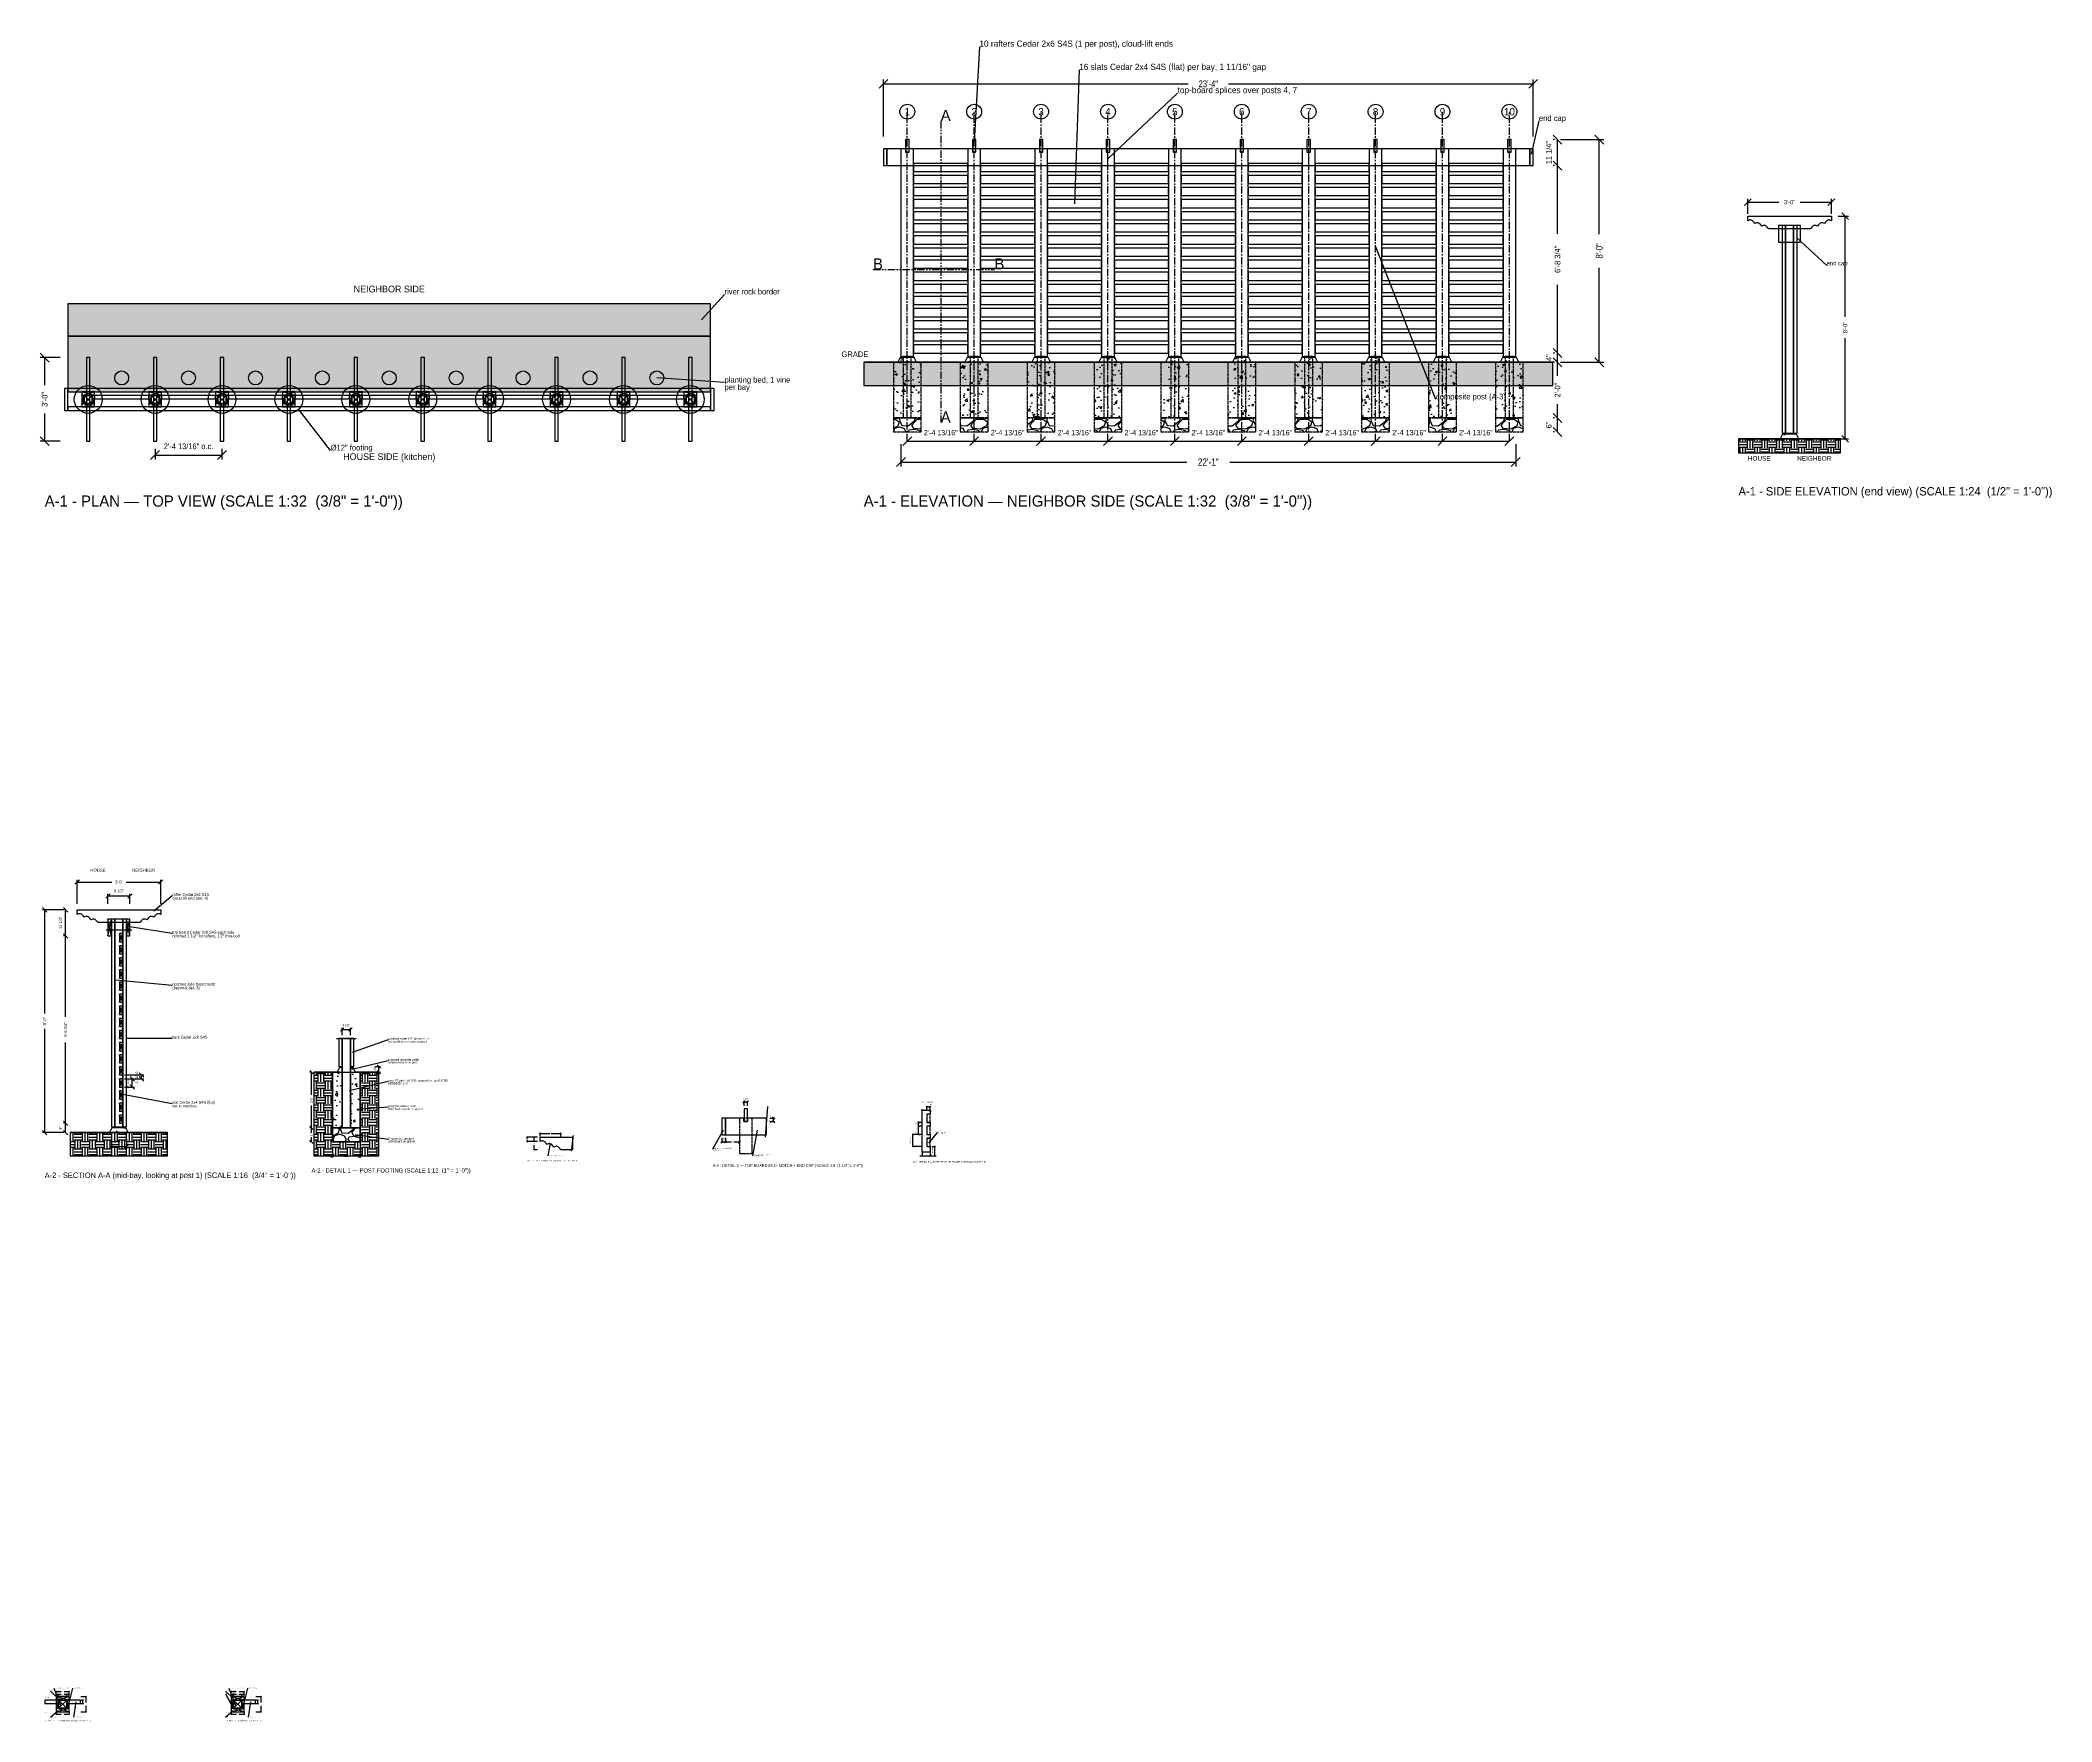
# Model space of a CAD drawing. Header units: inches. Extents: x -2 to 865, y -543 to 182.
import ezdxf
from ezdxf.enums import TextEntityAlignment as Align

# ---------------------------------------------------------------- set-up
doc = ezdxf.new("R2010")
doc.units = ezdxf.units.IN
for name, pattern in [('CENTER', [5.08, 3.175, -0.635, 0.635, -0.635]), ('DASHED', [1.524, 1.27, -0.254]), ('PHANTOM', [6.35, 3.175, -0.635, 0.635, -0.635, 0.635, -0.635])]:
    doc.linetypes.add(name, pattern=pattern)
for name, color, linetype in [('BRITA', 8, 'Continuous'), ('CONCRETO', 8, 'Continuous'), ('CONTORNO', 7, 'Continuous'), ('CORTE', 8, 'Continuous'), ('COTA', 1, 'Continuous'), ('EIXO', 1, 'Continuous'), ('MADEIRA_CEDRO', 30, 'Continuous'), ('MADEIRA_PT', 52, 'Continuous'), ('SOLO', 34, 'Continuous'), ('TEXTO', 7, 'Continuous'), ('TITULO', 7, 'Continuous')]:
    doc.layers.add(name, color=color, linetype=linetype)
doc.styles.add('OpenSansCondensed-Light', font='OpenSansCondensed-Light.ttf')
doc.dimstyles.get("Standard").update_dxf_attribs({"dimtxt": 2.5, "dimasz": 2.5, "dimexe": 1.25, "dimexo": 0.625, "dimtad": 1, "dimcen": 2.5, "dimazin": 3, "dimtfac": 1, "dimtmove": 0, "dimatfit": 3})

# ---------------------------------------------------------------- blocks, each defined once
blk = doc.blocks.new('_OBLIQUE')
at = {"color": 0, "linetype": 'BYBLOCK'}
blk.add_line((-0.5, -0.5), (0.5, 0.5), dxfattribs=at)
blk = doc.blocks.new('*D1')
for p, q in [((6.72, 45), (-1.92, 45)), ((0, 33.11), (0, 45)), ((0, 9), (0, 20.89)), ((6.72, 9), (-1.92, 9))]:
    blk.add_line(p, q)
at = {"layer": 'Defpoints'}
for p in [(8, 45), (0, 9), (8, 9)]:
    blk.add_point(p, dxfattribs=at)
at = {"layer": 'COTA', "xscale": 3.84, "yscale": 3.84, "rotation": 90}
for p in [(0, 45), (0, 9)]:
    blk.add_blockref('_OBLIQUE', p, dxfattribs=at)
at = {"layer": 'COTA', "insert": (0, 27), "char_height": 2.444, "attachment_point": 5, "rotation": 90, "style": 'OpenSansCondensed-Light'}
blk.add_mtext('3\'-0"', dxfattribs=at)
blk = doc.blocks.new('*D3')
for p, q in [((369, 7.72), (369, -1.92)), ((369, 0), (492.17, 0)), ((510.83, 0), (634, 0)), ((634, 7.72), (634, -1.92))]:
    blk.add_line(p, q)
at = {"layer": 'Defpoints'}
for p in [(369, 9), (634, 9), (369, 0)]:
    blk.add_point(p, dxfattribs=at)
at = {"layer": 'COTA', "xscale": 3.84, "yscale": 3.84}
for p in [(369, 0), (634, 0)]:
    blk.add_blockref('_OBLIQUE', p, dxfattribs=at)
at = {"layer": 'COTA', "insert": (501.5, 0), "char_height": 3.111, "attachment_point": 5, "style": 'OpenSansCondensed-Light'}
blk.add_mtext('22\'-1"', dxfattribs=at)
blk = doc.blocks.new('*D4')
for p, q in [((371.75, 10.28), (371.75, 10.92)), ((371.75, 9), (400.58, 9)), ((400.58, 10.28), (400.58, 10.92))]:
    blk.add_line(p, q)
at = {"layer": 'Defpoints'}
for p in [(371.75, 9), (371.75, 9), (400.58, 9)]:
    blk.add_point(p, dxfattribs=at)
at = {"layer": 'COTA', "xscale": 3.84, "yscale": 3.84}
for p in [(371.75, 9), (400.58, 9)]:
    blk.add_blockref('_OBLIQUE', p, dxfattribs=at)
at = {"layer": 'COTA', "insert": (386.17, 12.66), "char_height": 2.2222, "attachment_point": 5, "style": 'OpenSansCondensed-Light'}
blk.add_mtext('2\'-4 13/16"', dxfattribs=at)
blk = doc.blocks.new('*D5')
for p, q in [((400.58, 10.28), (400.58, 10.92)), ((400.58, 9), (429.42, 9)), ((429.42, 10.28), (429.42, 10.92))]:
    blk.add_line(p, q)
at = {"layer": 'Defpoints'}
for p in [(400.58, 9), (400.58, 9), (429.42, 9)]:
    blk.add_point(p, dxfattribs=at)
at = {"layer": 'COTA', "xscale": 3.84, "yscale": 3.84}
for p in [(400.58, 9), (429.42, 9)]:
    blk.add_blockref('_OBLIQUE', p, dxfattribs=at)
at = {"layer": 'COTA', "insert": (415, 12.66), "char_height": 2.2222, "attachment_point": 5, "style": 'OpenSansCondensed-Light'}
blk.add_mtext('2\'-4 13/16"', dxfattribs=at)
blk = doc.blocks.new('*D6')
for p, q in [((429.42, 10.28), (429.42, 10.92)), ((429.42, 9), (458.25, 9)), ((458.25, 10.28), (458.25, 10.92))]:
    blk.add_line(p, q)
at = {"layer": 'Defpoints'}
for p in [(429.42, 9), (429.42, 9), (458.25, 9)]:
    blk.add_point(p, dxfattribs=at)
at = {"layer": 'COTA', "xscale": 3.84, "yscale": 3.84}
for p in [(429.42, 9), (458.25, 9)]:
    blk.add_blockref('_OBLIQUE', p, dxfattribs=at)
at = {"layer": 'COTA', "insert": (443.83, 12.66), "char_height": 2.2222, "attachment_point": 5, "style": 'OpenSansCondensed-Light'}
blk.add_mtext('2\'-4 13/16"', dxfattribs=at)
blk = doc.blocks.new('*D7')
for p, q in [((458.25, 10.28), (458.25, 10.92)), ((458.25, 9), (487.08, 9)), ((487.08, 10.28), (487.08, 10.92))]:
    blk.add_line(p, q)
at = {"layer": 'Defpoints'}
for p in [(458.25, 9), (458.25, 9), (487.08, 9)]:
    blk.add_point(p, dxfattribs=at)
at = {"layer": 'COTA', "xscale": 3.84, "yscale": 3.84}
for p in [(458.25, 9), (487.08, 9)]:
    blk.add_blockref('_OBLIQUE', p, dxfattribs=at)
at = {"layer": 'COTA', "insert": (472.67, 12.66), "char_height": 2.2222, "attachment_point": 5, "style": 'OpenSansCondensed-Light'}
blk.add_mtext('2\'-4 13/16"', dxfattribs=at)
blk = doc.blocks.new('*D8')
for p, q in [((487.08, 10.28), (487.08, 10.92)), ((487.08, 9), (515.92, 9)), ((515.92, 10.28), (515.92, 10.92))]:
    blk.add_line(p, q)
at = {"layer": 'Defpoints'}
for p in [(487.08, 9), (487.08, 9), (515.92, 9)]:
    blk.add_point(p, dxfattribs=at)
at = {"layer": 'COTA', "xscale": 3.84, "yscale": 3.84}
for p in [(487.08, 9), (515.92, 9)]:
    blk.add_blockref('_OBLIQUE', p, dxfattribs=at)
at = {"layer": 'COTA', "insert": (501.5, 12.66), "char_height": 2.2222, "attachment_point": 5, "style": 'OpenSansCondensed-Light'}
blk.add_mtext('2\'-4 13/16"', dxfattribs=at)
blk = doc.blocks.new('*D9')
for p, q in [((515.92, 10.28), (515.92, 10.92)), ((515.92, 9), (544.75, 9)), ((544.75, 10.28), (544.75, 10.92))]:
    blk.add_line(p, q)
at = {"layer": 'Defpoints'}
for p in [(515.92, 9), (515.92, 9), (544.75, 9)]:
    blk.add_point(p, dxfattribs=at)
at = {"layer": 'COTA', "xscale": 3.84, "yscale": 3.84}
for p in [(515.92, 9), (544.75, 9)]:
    blk.add_blockref('_OBLIQUE', p, dxfattribs=at)
at = {"layer": 'COTA', "insert": (530.33, 12.66), "char_height": 2.2222, "attachment_point": 5, "style": 'OpenSansCondensed-Light'}
blk.add_mtext('2\'-4 13/16"', dxfattribs=at)
blk = doc.blocks.new('*D10')
for p, q in [((544.75, 10.28), (544.75, 10.92)), ((544.75, 9), (573.58, 9)), ((573.58, 10.28), (573.58, 10.92))]:
    blk.add_line(p, q)
at = {"layer": 'Defpoints'}
for p in [(544.75, 9), (544.75, 9), (573.58, 9)]:
    blk.add_point(p, dxfattribs=at)
at = {"layer": 'COTA', "xscale": 3.84, "yscale": 3.84}
for p in [(544.75, 9), (573.58, 9)]:
    blk.add_blockref('_OBLIQUE', p, dxfattribs=at)
at = {"layer": 'COTA', "insert": (559.17, 12.66), "char_height": 2.2222, "attachment_point": 5, "style": 'OpenSansCondensed-Light'}
blk.add_mtext('2\'-4 13/16"', dxfattribs=at)
blk = doc.blocks.new('*D11')
for p, q in [((573.58, 10.28), (573.58, 10.92)), ((573.58, 9), (602.42, 9)), ((602.42, 10.28), (602.42, 10.92))]:
    blk.add_line(p, q)
at = {"layer": 'Defpoints'}
for p in [(573.58, 9), (573.58, 9), (602.42, 9)]:
    blk.add_point(p, dxfattribs=at)
at = {"layer": 'COTA', "xscale": 3.84, "yscale": 3.84}
for p in [(573.58, 9), (602.42, 9)]:
    blk.add_blockref('_OBLIQUE', p, dxfattribs=at)
at = {"layer": 'COTA', "insert": (588, 12.66), "char_height": 2.2222, "attachment_point": 5, "style": 'OpenSansCondensed-Light'}
blk.add_mtext('2\'-4 13/16"', dxfattribs=at)
blk = doc.blocks.new('*D12')
for p, q in [((602.42, 10.28), (602.42, 10.92)), ((602.42, 9), (631.25, 9)), ((631.25, 10.28), (631.25, 10.92))]:
    blk.add_line(p, q)
at = {"layer": 'Defpoints'}
for p in [(602.42, 9), (602.42, 9), (631.25, 9)]:
    blk.add_point(p, dxfattribs=at)
at = {"layer": 'COTA', "xscale": 3.84, "yscale": 3.84}
for p in [(602.42, 9), (631.25, 9)]:
    blk.add_blockref('_OBLIQUE', p, dxfattribs=at)
at = {"layer": 'COTA', "insert": (616.83, 12.66), "char_height": 2.2222, "attachment_point": 5, "style": 'OpenSansCondensed-Light'}
blk.add_mtext('2\'-4 13/16"', dxfattribs=at)
blk = doc.blocks.new('*D13')
for p, q in [((361.5, 140.28), (361.5, 164.92)), ((641.5, 140.28), (641.5, 164.92)), ((361.5, 163), (492.83, 163)), ((510.17, 163), (641.5, 163))]:
    blk.add_line(p, q)
at = {"layer": 'Defpoints'}
for p in [(361.5, 163), (361.5, 139), (641.5, 139)]:
    blk.add_point(p, dxfattribs=at)
at = {"layer": 'COTA', "xscale": 3.84, "yscale": 3.84}
for p in [(361.5, 163), (641.5, 163)]:
    blk.add_blockref('_OBLIQUE', p, dxfattribs=at)
at = {"layer": 'COTA', "insert": (501.5, 163), "char_height": 2.889, "attachment_point": 5, "style": 'OpenSansCondensed-Light'}
blk.add_mtext('23\'-4"', dxfattribs=at)
blk = doc.blocks.new('*D14')
for p, q in [((650.72, 19), (650.08, 19)), ((652, 13), (652, 19)), ((650.72, 13), (650.08, 13))]:
    blk.add_line(p, q)
at = {"layer": 'Defpoints'}
for p in [(652, 19), (652, 13), (652, 13)]:
    blk.add_point(p, dxfattribs=at)
at = {"layer": 'COTA', "xscale": 3.84, "yscale": 3.84, "rotation": 90}
for p in [(652, 19), (652, 13)]:
    blk.add_blockref('_OBLIQUE', p, dxfattribs=at)
at = {"layer": 'COTA', "insert": (648.23, 16), "char_height": 2.444, "attachment_point": 5, "rotation": 90, "style": 'OpenSansCondensed-Light'}
blk.add_mtext('6"', dxfattribs=at)
blk = doc.blocks.new('*D15')
for p, q in [((650.72, 43), (650.08, 43)), ((652, 37.11), (652, 43)), ((650.72, 19), (650.08, 19)), ((652, 19), (652, 24.89))]:
    blk.add_line(p, q)
at = {"layer": 'Defpoints'}
for p in [(652, 43), (652, 19), (652, 19)]:
    blk.add_point(p, dxfattribs=at)
at = {"layer": 'COTA', "xscale": 3.84, "yscale": 3.84, "rotation": 90}
for p in [(652, 43), (652, 19)]:
    blk.add_blockref('_OBLIQUE', p, dxfattribs=at)
at = {"layer": 'COTA', "insert": (652, 31), "char_height": 2.444, "attachment_point": 5, "rotation": 90, "style": 'OpenSansCondensed-Light'}
blk.add_mtext('2\'-0"', dxfattribs=at)
blk = doc.blocks.new('*D17')
for p, q in [((650.72, 127.75), (650.08, 127.75)), ((652, 98.375), (652, 127.75)), ((652, 47), (652, 76.375)), ((650.72, 47), (650.08, 47))]:
    blk.add_line(p, q)
at = {"layer": 'Defpoints'}
for p in [(652, 127.75), (652, 47), (652, 47)]:
    blk.add_point(p, dxfattribs=at)
at = {"layer": 'COTA', "xscale": 3.84, "yscale": 3.84, "rotation": 90}
for p in [(652, 127.75), (652, 47)]:
    blk.add_blockref('_OBLIQUE', p, dxfattribs=at)
at = {"layer": 'COTA', "insert": (652, 87.375), "char_height": 2.4444, "attachment_point": 5, "rotation": 90, "style": 'OpenSansCondensed-Light'}
blk.add_mtext('6\'-8 3/4"', dxfattribs=at)
blk = doc.blocks.new('*D19')
for p, q in [((653.28, 139), (671.92, 139)), ((670, 98.22), (670, 139)), ((670, 43), (670, 83.78)), ((653.28, 43), (671.92, 43))]:
    blk.add_line(p, q)
at = {"layer": 'Defpoints'}
for p in [(652, 139), (652, 43), (670, 43)]:
    blk.add_point(p, dxfattribs=at)
at = {"layer": 'COTA', "xscale": 3.84, "yscale": 3.84, "rotation": 90}
for p in [(670, 139), (670, 43)]:
    blk.add_blockref('_OBLIQUE', p, dxfattribs=at)
at = {"layer": 'COTA', "insert": (670, 91), "char_height": 2.889, "attachment_point": 5, "rotation": 90, "style": 'OpenSansCondensed-Light'}
blk.add_mtext('8\'-0"', dxfattribs=at)
blk = doc.blocks.new('*D20')
for p, q in [((734, 106.96), (734, 113.44)), ((770, 106.96), (770, 113.44)), ((734, 112), (747.42, 112)), ((756.58, 112), (770, 112))]:
    blk.add_line(p, q)
at = {"layer": 'Defpoints'}
for p in [(734, 112), (734, 106), (770, 106)]:
    blk.add_point(p, dxfattribs=at)
at = {"layer": 'COTA', "xscale": 2.88, "yscale": 2.88}
for p in [(734, 112), (770, 112)]:
    blk.add_blockref('_OBLIQUE', p, dxfattribs=at)
at = {"layer": 'COTA', "insert": (752, 112), "char_height": 1.833, "attachment_point": 5, "style": 'OpenSansCondensed-Light'}
blk.add_mtext('3\'-0"', dxfattribs=at)
blk = doc.blocks.new('*D21')
for p, q in [((772.96, 106), (777.44, 106)), ((776, 62.58), (776, 106)), ((776, 10), (776, 53.42)), ((772.96, 10), (777.44, 10))]:
    blk.add_line(p, q)
at = {"layer": 'Defpoints'}
for p in [(772, 106), (772, 10), (776, 10)]:
    blk.add_point(p, dxfattribs=at)
at = {"layer": 'COTA', "xscale": 2.88, "yscale": 2.88, "rotation": 90}
for p in [(776, 106), (776, 10)]:
    blk.add_blockref('_OBLIQUE', p, dxfattribs=at)
at = {"layer": 'COTA', "insert": (776, 58), "char_height": 1.833, "attachment_point": 5, "rotation": 90, "style": 'OpenSansCondensed-Light'}
blk.add_mtext('8\'-0"', dxfattribs=at)
blk = doc.blocks.new('*D22')
for p, q in [((8.36, -285), (8.04, -285)), ((9, -289), (9, -285)), ((8.36, -289), (8.04, -289))]:
    blk.add_line(p, q)
at = {"layer": 'Defpoints'}
for p in [(9, -285), (9, -289), (9, -289)]:
    blk.add_point(p, dxfattribs=at)
at = {"layer": 'COTA', "xscale": 1.92, "yscale": 1.92, "rotation": 90}
for p in [(9, -285), (9, -289)]:
    blk.add_blockref('_OBLIQUE', p, dxfattribs=at)
at = {"layer": 'COTA', "insert": (6.8, -287), "char_height": 1.222, "attachment_point": 5, "rotation": 90, "style": 'OpenSansCondensed-Light'}
blk.add_mtext('4"', dxfattribs=at)
blk = doc.blocks.new('*D23')
for p, q in [((8.36, -204.25), (8.04, -204.25)), ((9, -239.125), (9, -204.25)), ((9, -285), (9, -250.125)), ((8.36, -285), (8.04, -285))]:
    blk.add_line(p, q)
at = {"layer": 'Defpoints'}
for p in [(9, -204.25), (9, -285), (9, -285)]:
    blk.add_point(p, dxfattribs=at)
at = {"layer": 'COTA', "xscale": 1.92, "yscale": 1.92, "rotation": 90}
for p in [(9, -204.25), (9, -285)]:
    blk.add_blockref('_OBLIQUE', p, dxfattribs=at)
at = {"layer": 'COTA', "insert": (9, -244.625), "char_height": 1.2222, "attachment_point": 5, "rotation": 90, "style": 'OpenSansCondensed-Light'}
blk.add_mtext('6\'-8 3/4"', dxfattribs=at)
blk = doc.blocks.new('*D24')
for p, q in [((8.36, -193), (8.04, -193)), ((9, -204.25), (9, -193)), ((8.36, -204.25), (8.04, -204.25))]:
    blk.add_line(p, q)
at = {"layer": 'Defpoints'}
for p in [(9, -193), (9, -204.25), (9, -204.25)]:
    blk.add_point(p, dxfattribs=at)
at = {"layer": 'COTA', "xscale": 1.92, "yscale": 1.92, "rotation": 90}
for p in [(9, -193), (9, -204.25)]:
    blk.add_blockref('_OBLIQUE', p, dxfattribs=at)
at = {"layer": 'COTA', "insert": (6.8, -198.62), "char_height": 1.222, "attachment_point": 5, "rotation": 90, "style": 'OpenSansCondensed-Light'}
blk.add_mtext('11 1/4"', dxfattribs=at)
blk = doc.blocks.new('*D25')
for p, q in [((8.36, -193), (-0.96, -193)), ((0, -237.67), (0, -193)), ((0, -289), (0, -244.33)), ((8.36, -289), (-0.96, -289))]:
    blk.add_line(p, q)
at = {"layer": 'Defpoints'}
for p in [(9, -193), (0, -289), (9, -289)]:
    blk.add_point(p, dxfattribs=at)
at = {"layer": 'COTA', "xscale": 1.92, "yscale": 1.92, "rotation": 90}
for p in [(0, -193), (0, -289)]:
    blk.add_blockref('_OBLIQUE', p, dxfattribs=at)
at = {"layer": 'COTA', "insert": (0, -241), "char_height": 1.333, "attachment_point": 5, "rotation": 90, "style": 'OpenSansCondensed-Light'}
blk.add_mtext('8\'-0"', dxfattribs=at)
blk = doc.blocks.new('*D28')
for p, q in [((27.25, -190.36), (27.25, -186.04)), ((27.25, -187), (36.75, -187)), ((36.75, -190.36), (36.75, -186.04))]:
    blk.add_line(p, q)
at = {"layer": 'Defpoints'}
for p in [(27.25, -187), (27.25, -191), (36.75, -191)]:
    blk.add_point(p, dxfattribs=at)
at = {"layer": 'COTA', "xscale": 1.92, "yscale": 1.92}
for p in [(27.25, -187), (36.75, -187)]:
    blk.add_blockref('_OBLIQUE', p, dxfattribs=at)
at = {"layer": 'COTA', "insert": (32, -184.8), "char_height": 1.222, "attachment_point": 5, "style": 'OpenSansCondensed-Light'}
blk.add_mtext('9 1/2"', dxfattribs=at)
blk = doc.blocks.new('*D29')
for p, q in [((14, -190.36), (14, -180.04)), ((14, -181), (28.94, -181)), ((35.06, -181), (50, -181)), ((50, -190.36), (50, -180.04))]:
    blk.add_line(p, q)
at = {"layer": 'Defpoints'}
for p in [(14, -181), (14, -191), (50, -191)]:
    blk.add_point(p, dxfattribs=at)
at = {"layer": 'COTA', "xscale": 1.92, "yscale": 1.92}
for p in [(14, -181), (50, -181)]:
    blk.add_blockref('_OBLIQUE', p, dxfattribs=at)
at = {"layer": 'COTA', "insert": (32, -181), "char_height": 1.222, "attachment_point": 5, "style": 'OpenSansCondensed-Light'}
blk.add_mtext('3\'-0"', dxfattribs=at)
blk = doc.blocks.new('*D31')
for p, q in [((124, -296.48), (124, -299.72)), ((124, -299), (128.625, -299)), ((131.375, -299), (136, -299)), ((136, -296.48), (136, -299.72))]:
    blk.add_line(p, q)
at = {"layer": 'Defpoints'}
for p in [(124, -296), (124, -299), (136, -296)]:
    blk.add_point(p, dxfattribs=at)
at = {"layer": 'COTA', "xscale": 1.44, "yscale": 1.44}
for p in [(124, -299), (136, -299)]:
    blk.add_blockref('_OBLIQUE', p, dxfattribs=at)
at = {"layer": 'COTA', "insert": (130, -299), "char_height": 0.9167, "attachment_point": 5, "style": 'OpenSansCondensed-Light'}
blk.add_mtext('12"', dxfattribs=at)
blk = doc.blocks.new('*D32')
for p, q in [((114.52, -287), (114.28, -287)), ((114.52, -293), (114.28, -293)), ((115, -289.08), (115, -287)), ((115, -293), (115, -290.92))]:
    blk.add_line(p, q)
at = {"layer": 'Defpoints'}
for p in [(115, -287), (115, -293), (115, -293)]:
    blk.add_point(p, dxfattribs=at)
at = {"layer": 'COTA', "xscale": 1.44, "yscale": 1.44, "rotation": 90}
for p in [(115, -287), (115, -293)]:
    blk.add_blockref('_OBLIQUE', p, dxfattribs=at)
at = {"layer": 'COTA', "insert": (115, -290), "char_height": 0.917, "attachment_point": 5, "rotation": 90, "style": 'OpenSansCondensed-Light'}
blk.add_mtext('6"', dxfattribs=at)
blk = doc.blocks.new('*D33')
for p, q in [((114.52, -263), (114.28, -263)), ((115, -272.71), (115, -263)), ((115, -287), (115, -277.29)), ((114.52, -287), (114.28, -287))]:
    blk.add_line(p, q)
at = {"layer": 'Defpoints'}
for p in [(115, -263), (115, -287), (115, -287)]:
    blk.add_point(p, dxfattribs=at)
at = {"layer": 'COTA', "xscale": 1.44, "yscale": 1.44, "rotation": 90}
for p in [(115, -263), (115, -287)]:
    blk.add_blockref('_OBLIQUE', p, dxfattribs=at)
at = {"layer": 'COTA', "insert": (115, -275), "char_height": 0.917, "attachment_point": 5, "rotation": 90, "style": 'OpenSansCondensed-Light'}
blk.add_mtext('2\'-0"', dxfattribs=at)
blk = doc.blocks.new('*D36')
for p, q in [((213.5, -290.74), (213.5, -289.16)), ((213.5, -289.4), (217.72, -289.4)), ((218.28, -289.4), (222.5, -289.4)), ((222.5, -290.74), (222.5, -289.16))]:
    blk.add_line(p, q)
at = {"layer": 'Defpoints'}
for p in [(213.5, -289.4), (213.5, -290.9), (222.5, -290.9)]:
    blk.add_point(p, dxfattribs=at)
at = {"layer": 'COTA', "xscale": 0.48, "yscale": 0.48}
for p in [(213.5, -289.4), (222.5, -289.4)]:
    blk.add_blockref('_OBLIQUE', p, dxfattribs=at)
at = {"layer": 'COTA', "insert": (218, -289.4), "char_height": 0.278, "attachment_point": 5, "style": 'OpenSansCondensed-Light'}
blk.add_mtext('9"', dxfattribs=at)
blk = doc.blocks.new('*D37')
for p, q in [((212.34, -290.9), (210.76, -290.9)), ((211, -292.82), (211, -290.9)), ((211, -296.4), (211, -294.48)), ((212.34, -296.4), (210.76, -296.4))]:
    blk.add_line(p, q)
at = {"layer": 'Defpoints'}
for p in [(212.5, -290.9), (211, -296.4), (212.5, -296.4)]:
    blk.add_point(p, dxfattribs=at)
at = {"layer": 'COTA', "xscale": 0.48, "yscale": 0.48, "rotation": 90}
for p in [(211, -290.9), (211, -296.4)]:
    blk.add_blockref('_OBLIQUE', p, dxfattribs=at)
at = {"layer": 'COTA', "insert": (211, -293.65), "char_height": 0.278, "attachment_point": 5, "rotation": 90, "style": 'OpenSansCondensed-Light'}
blk.add_mtext('5 1/2"', dxfattribs=at)
blk = doc.blocks.new('*D38')
for p, q in [((212.34, -290.9), (207.76, -290.9)), ((212.34, -292.9), (207.76, -292.9)), ((208, -291.62), (208, -290.9)), ((208, -292.9), (208, -292.18))]:
    blk.add_line(p, q)
at = {"layer": 'Defpoints'}
for p in [(208, -292.9), (212.5, -290.9), (212.5, -292.9)]:
    blk.add_point(p, dxfattribs=at)
at = {"layer": 'COTA', "xscale": 0.48, "yscale": 0.48, "rotation": 90}
for p in [(208, -290.9), (208, -292.9)]:
    blk.add_blockref('_OBLIQUE', p, dxfattribs=at)
at = {"layer": 'COTA', "insert": (208, -291.9), "char_height": 0.278, "attachment_point": 5, "rotation": 90, "style": 'OpenSansCondensed-Light'}
blk.add_mtext('2"', dxfattribs=at)
blk = doc.blocks.new('*D42')
for p, q in [((293.4, -291.32), (293.4, -293.48)), ((293.4, -293), (295.84, -293)), ((296.96, -293), (299.4, -293)), ((299.4, -291.32), (299.4, -293.48))]:
    blk.add_line(p, q)
at = {"layer": 'Defpoints'}
for p in [(293.4, -291), (293.4, -293), (299.4, -291)]:
    blk.add_point(p, dxfattribs=at)
at = {"layer": 'COTA', "xscale": 0.96, "yscale": 0.96}
for p in [(293.4, -293), (299.4, -293)]:
    blk.add_blockref('_OBLIQUE', p, dxfattribs=at)
at = {"layer": 'COTA', "insert": (296.4, -293), "char_height": 0.556, "attachment_point": 5, "style": 'OpenSansCondensed-Light'}
blk.add_mtext('6"', dxfattribs=at)
blk = doc.blocks.new('*D43')
for p, q in [((378.15, -297.7), (378.15, -299.3)), ((378.15, -299), (378.86, -299)), ((380.94, -299), (381.65, -299)), ((381.65, -297.7), (381.65, -299.3))]:
    blk.add_line(p, q)
at = {"layer": 'Defpoints'}
for p in [(378.15, -297.5), (378.15, -299), (381.65, -297.5)]:
    blk.add_point(p, dxfattribs=at)
at = {"layer": 'COTA', "xscale": 0.6, "yscale": 0.6}
for p in [(378.15, -299), (381.65, -299)]:
    blk.add_blockref('_OBLIQUE', p, dxfattribs=at)
at = {"layer": 'COTA', "insert": (379.9, -299), "char_height": 0.347, "attachment_point": 5, "style": 'OpenSansCondensed-Light'}
blk.add_mtext('3 1/2"', dxfattribs=at)
blk = doc.blocks.new('*D47')
for p, q in [((377.95, -289.78), (373.85, -289.78)), ((374.15, -295), (374.15, -289.78)), ((377.95, -295), (373.85, -295))]:
    blk.add_line(p, q)
at = {"layer": 'Defpoints'}
for p in [(378.15, -289.78), (374.15, -295), (378.15, -295)]:
    blk.add_point(p, dxfattribs=at)
at = {"layer": 'COTA', "xscale": 0.6, "yscale": 0.6, "rotation": 90}
for p in [(374.15, -289.78), (374.15, -295)]:
    blk.add_blockref('_OBLIQUE', p, dxfattribs=at)
at = {"layer": 'COTA', "insert": (373.05, -292.39), "char_height": 0.3472, "attachment_point": 5, "rotation": 90, "style": 'OpenSansCondensed-Light'}
blk.add_mtext('5 3/16" pitch', dxfattribs=at)
blk = doc.blocks.new('*D49')
for p, q in [((5, -531.98), (5, -529.72)), ((5, -529.9), (7.0625, -529.9)), ((8.4375, -529.9), (10.5, -529.9)), ((10.5, -531.98), (10.5, -529.72))]:
    blk.add_line(p, q)
at = {"layer": 'Defpoints'}
for p in [(5, -529.9), (5, -532.1), (10.5, -532.1)]:
    blk.add_point(p, dxfattribs=at)
at = {"layer": 'COTA', "xscale": 0.36, "yscale": 0.36}
for p in [(5, -529.9), (10.5, -529.9)]:
    blk.add_blockref('_OBLIQUE', p, dxfattribs=at)
at = {"layer": 'COTA', "insert": (7.75, -529.9), "char_height": 0.22917, "attachment_point": 5, "style": 'OpenSansCondensed-Light'}
blk.add_mtext('5 1/2"', dxfattribs=at)
blk = doc.blocks.new('*D50')
for p, q in [((5, -531.98), (5, -530.92)), ((5, -531.1), (6, -531.1)), ((6, -531.98), (6, -530.92))]:
    blk.add_line(p, q)
at = {"layer": 'Defpoints'}
for p in [(5, -531.1), (5, -532.1), (6, -532.1)]:
    blk.add_point(p, dxfattribs=at)
at = {"layer": 'COTA', "xscale": 0.36, "yscale": 0.36}
for p in [(5, -531.1), (6, -531.1)]:
    blk.add_blockref('_OBLIQUE', p, dxfattribs=at)
at = {"layer": 'COTA', "insert": (5.5, -530.19), "char_height": 0.208, "attachment_point": 5, "style": 'OpenSansCondensed-Light'}
blk.add_mtext('1"', dxfattribs=at)
blk = doc.blocks.new('*D51')
for p, q in [((6, -531.98), (6, -530.92)), ((6, -531.1), (7.125, -531.1)), ((8.375, -531.1), (9.5, -531.1)), ((9.5, -531.98), (9.5, -530.92))]:
    blk.add_line(p, q)
at = {"layer": 'Defpoints'}
for p in [(6, -531.1), (6, -532.1), (9.5, -532.1)]:
    blk.add_point(p, dxfattribs=at)
at = {"layer": 'COTA', "xscale": 0.36, "yscale": 0.36}
for p in [(6, -531.1), (9.5, -531.1)]:
    blk.add_blockref('_OBLIQUE', p, dxfattribs=at)
at = {"layer": 'COTA', "insert": (7.75, -531.1), "char_height": 0.2083, "attachment_point": 5, "style": 'OpenSansCondensed-Light'}
blk.add_mtext('3 1/2"', dxfattribs=at)
blk = doc.blocks.new('*D52')
for p, q in [((9.5, -531.98), (9.5, -530.92)), ((9.5, -531.1), (10.5, -531.1)), ((10.5, -531.98), (10.5, -530.92))]:
    blk.add_line(p, q)
at = {"layer": 'Defpoints'}
for p in [(9.5, -531.1), (9.5, -532.1), (10.5, -532.1)]:
    blk.add_point(p, dxfattribs=at)
at = {"layer": 'COTA', "xscale": 0.36, "yscale": 0.36}
for p in [(9.5, -531.1), (10.5, -531.1)]:
    blk.add_blockref('_OBLIQUE', p, dxfattribs=at)
at = {"layer": 'COTA', "insert": (10, -530.19), "char_height": 0.208, "attachment_point": 5, "style": 'OpenSansCondensed-Light'}
blk.add_mtext('1"', dxfattribs=at)
blk = doc.blocks.new('*D53')
for p, q in [((5, -538.72), (5, -539.78)), ((5, -539.6), (7.125, -539.6)), ((8.375, -539.6), (10.5, -539.6)), ((10.5, -538.72), (10.5, -539.78))]:
    blk.add_line(p, q)
at = {"layer": 'Defpoints'}
for p in [(5, -538.6), (5, -539.6), (10.5, -538.6)]:
    blk.add_point(p, dxfattribs=at)
at = {"layer": 'COTA', "xscale": 0.36, "yscale": 0.36}
for p in [(5, -539.6), (10.5, -539.6)]:
    blk.add_blockref('_OBLIQUE', p, dxfattribs=at)
at = {"layer": 'COTA', "insert": (7.75, -539.6), "char_height": 0.2083, "attachment_point": 5, "style": 'OpenSansCondensed-Light'}
blk.add_mtext('5 1/2"', dxfattribs=at)
blk = doc.blocks.new('*D54')
for p, q in [((15.62, -532.1), (18.08, -532.1)), ((17.9, -534.6625), (17.9, -532.1)), ((17.9, -538.6), (17.9, -536.0375)), ((15.62, -538.6), (18.08, -538.6))]:
    blk.add_line(p, q)
at = {"layer": 'Defpoints'}
for p in [(15.5, -532.1), (15.5, -538.6), (17.9, -538.6)]:
    blk.add_point(p, dxfattribs=at)
at = {"layer": 'COTA', "xscale": 0.36, "yscale": 0.36, "rotation": 90}
for p in [(17.9, -532.1), (17.9, -538.6)]:
    blk.add_blockref('_OBLIQUE', p, dxfattribs=at)
at = {"layer": 'COTA', "insert": (17.9, -535.35), "char_height": 0.22917, "attachment_point": 5, "rotation": 90, "style": 'OpenSansCondensed-Light'}
blk.add_mtext('6 1/2"', dxfattribs=at)
blk = doc.blocks.new('*D55')
for p, q in [((15.62, -533.6), (16.68, -533.6)), ((15.62, -535.1), (16.68, -535.1)), ((16.5, -535.1), (16.5, -533.6))]:
    blk.add_line(p, q)
at = {"layer": 'Defpoints'}
for p in [(15.5, -533.6), (15.5, -535.1), (16.5, -535.1)]:
    blk.add_point(p, dxfattribs=at)
at = {"layer": 'COTA', "xscale": 0.36, "yscale": 0.36, "rotation": 90}
for p in [(16.5, -533.6), (16.5, -535.1)]:
    blk.add_blockref('_OBLIQUE', p, dxfattribs=at)
at = {"layer": 'COTA', "insert": (15.59, -534.35), "char_height": 0.208, "attachment_point": 5, "rotation": 90, "style": 'OpenSansCondensed-Light'}
blk.add_mtext('1 1/2"', dxfattribs=at)
blk = doc.blocks.new('*D56')
for p, q in [((80.4, -531.98), (80.4, -529.72)), ((80.4, -529.9), (82.4625, -529.9)), ((83.8375, -529.9), (85.9, -529.9)), ((85.9, -531.98), (85.9, -529.72))]:
    blk.add_line(p, q)
at = {"layer": 'Defpoints'}
for p in [(80.4, -529.9), (80.4, -532.1), (85.9, -532.1)]:
    blk.add_point(p, dxfattribs=at)
at = {"layer": 'COTA', "xscale": 0.36, "yscale": 0.36}
for p in [(80.4, -529.9), (85.9, -529.9)]:
    blk.add_blockref('_OBLIQUE', p, dxfattribs=at)
at = {"layer": 'COTA', "insert": (83.15, -529.9), "char_height": 0.22917, "attachment_point": 5, "style": 'OpenSansCondensed-Light'}
blk.add_mtext('5 1/2"', dxfattribs=at)
blk = doc.blocks.new('*D57')
for p, q in [((80.4, -531.98), (80.4, -530.92)), ((80.4, -531.1), (81.4, -531.1)), ((81.4, -531.98), (81.4, -530.92))]:
    blk.add_line(p, q)
at = {"layer": 'Defpoints'}
for p in [(80.4, -531.1), (80.4, -532.1), (81.4, -532.1)]:
    blk.add_point(p, dxfattribs=at)
at = {"layer": 'COTA', "xscale": 0.36, "yscale": 0.36}
for p in [(80.4, -531.1), (81.4, -531.1)]:
    blk.add_blockref('_OBLIQUE', p, dxfattribs=at)
at = {"layer": 'COTA', "insert": (80.9, -530.19), "char_height": 0.208, "attachment_point": 5, "style": 'OpenSansCondensed-Light'}
blk.add_mtext('1"', dxfattribs=at)
blk = doc.blocks.new('*D58')
for p, q in [((81.4, -531.98), (81.4, -530.92)), ((81.4, -531.1), (82.525, -531.1)), ((83.775, -531.1), (84.9, -531.1)), ((84.9, -531.98), (84.9, -530.92))]:
    blk.add_line(p, q)
at = {"layer": 'Defpoints'}
for p in [(81.4, -531.1), (81.4, -532.1), (84.9, -532.1)]:
    blk.add_point(p, dxfattribs=at)
at = {"layer": 'COTA', "xscale": 0.36, "yscale": 0.36}
for p in [(81.4, -531.1), (84.9, -531.1)]:
    blk.add_blockref('_OBLIQUE', p, dxfattribs=at)
at = {"layer": 'COTA', "insert": (83.15, -531.1), "char_height": 0.2083, "attachment_point": 5, "style": 'OpenSansCondensed-Light'}
blk.add_mtext('3 1/2"', dxfattribs=at)
blk = doc.blocks.new('*D59')
for p, q in [((84.9, -531.98), (84.9, -530.92)), ((84.9, -531.1), (85.9, -531.1)), ((85.9, -531.98), (85.9, -530.92))]:
    blk.add_line(p, q)
at = {"layer": 'Defpoints'}
for p in [(84.9, -531.1), (84.9, -532.1), (85.9, -532.1)]:
    blk.add_point(p, dxfattribs=at)
at = {"layer": 'COTA', "xscale": 0.36, "yscale": 0.36}
for p in [(84.9, -531.1), (85.9, -531.1)]:
    blk.add_blockref('_OBLIQUE', p, dxfattribs=at)
at = {"layer": 'COTA', "insert": (85.4, -530.19), "char_height": 0.208, "attachment_point": 5, "style": 'OpenSansCondensed-Light'}
blk.add_mtext('1"', dxfattribs=at)
blk = doc.blocks.new('*D60')
for p, q in [((80.4, -538.72), (80.4, -539.78)), ((80.4, -539.6), (82.525, -539.6)), ((83.775, -539.6), (85.9, -539.6)), ((85.9, -538.72), (85.9, -539.78))]:
    blk.add_line(p, q)
at = {"layer": 'Defpoints'}
for p in [(80.4, -538.6), (80.4, -539.6), (85.9, -538.6)]:
    blk.add_point(p, dxfattribs=at)
at = {"layer": 'COTA', "xscale": 0.36, "yscale": 0.36}
for p in [(80.4, -539.6), (85.9, -539.6)]:
    blk.add_blockref('_OBLIQUE', p, dxfattribs=at)
at = {"layer": 'COTA', "insert": (83.15, -539.6), "char_height": 0.2083, "attachment_point": 5, "style": 'OpenSansCondensed-Light'}
blk.add_mtext('5 1/2"', dxfattribs=at)
blk = doc.blocks.new('*D61')
for p, q in [((91.02, -532.1), (93.48, -532.1)), ((93.3, -534.6625), (93.3, -532.1)), ((93.3, -538.6), (93.3, -536.0375)), ((91.02, -538.6), (93.48, -538.6))]:
    blk.add_line(p, q)
at = {"layer": 'Defpoints'}
for p in [(90.9, -532.1), (90.9, -538.6), (93.3, -538.6)]:
    blk.add_point(p, dxfattribs=at)
at = {"layer": 'COTA', "xscale": 0.36, "yscale": 0.36, "rotation": 90}
for p in [(93.3, -532.1), (93.3, -538.6)]:
    blk.add_blockref('_OBLIQUE', p, dxfattribs=at)
at = {"layer": 'COTA', "insert": (93.3, -535.35), "char_height": 0.22917, "attachment_point": 5, "rotation": 90, "style": 'OpenSansCondensed-Light'}
blk.add_mtext('6 1/2"', dxfattribs=at)
blk = doc.blocks.new('*D62')
for p, q in [((91.02, -533.6), (92.08, -533.6)), ((91.02, -535.1), (92.08, -535.1)), ((91.9, -535.1), (91.9, -533.6))]:
    blk.add_line(p, q)
at = {"layer": 'Defpoints'}
for p in [(90.9, -533.6), (90.9, -535.1), (91.9, -535.1)]:
    blk.add_point(p, dxfattribs=at)
at = {"layer": 'COTA', "xscale": 0.36, "yscale": 0.36, "rotation": 90}
for p in [(91.9, -533.6), (91.9, -535.1)]:
    blk.add_blockref('_OBLIQUE', p, dxfattribs=at)
at = {"layer": 'COTA', "insert": (90.99, -534.35), "char_height": 0.208, "attachment_point": 5, "rotation": 90, "style": 'OpenSansCondensed-Light'}
blk.add_mtext('1 1/2"', dxfattribs=at)

msp = doc.modelspace()

# ---------------------------------------------------------------- hatches: boundary and pattern name
at = {"layer": 'BRITA'}
h = msp.add_hatch(dxfattribs=at)
h.set_pattern_fill('GRAVEL', scale=0.5)
h.paths.add_polyline_path([(10, 54.25), (287, 54.25), (287, 68.25), (10, 68.25)])
h = msp.add_hatch(dxfattribs=at)
h.set_pattern_fill('GRAVEL', scale=0.5)
h.paths.add_polyline_path([(365.75, 13), (377.75, 13), (377.75, 19), (365.75, 19)])
h = msp.add_hatch(dxfattribs=at)
h.set_pattern_fill('GRAVEL', scale=0.5)
h.paths.add_polyline_path([(394.583, 13), (406.583, 13), (406.583, 19), (394.583, 19)])
h = msp.add_hatch(dxfattribs=at)
h.set_pattern_fill('GRAVEL', scale=0.5)
h.paths.add_polyline_path([(423.417, 13), (435.417, 13), (435.417, 19), (423.417, 19)])
h = msp.add_hatch(dxfattribs=at)
h.set_pattern_fill('GRAVEL', scale=0.5)
h.paths.add_polyline_path([(452.25, 13), (464.25, 13), (464.25, 19), (452.25, 19)])
h = msp.add_hatch(dxfattribs=at)
h.set_pattern_fill('GRAVEL', scale=0.5)
h.paths.add_polyline_path([(481.083, 13), (493.083, 13), (493.083, 19), (481.083, 19)])
h = msp.add_hatch(dxfattribs=at)
h.set_pattern_fill('GRAVEL', scale=0.5)
h.paths.add_polyline_path([(509.917, 13), (521.917, 13), (521.917, 19), (509.917, 19)])
h = msp.add_hatch(dxfattribs=at)
h.set_pattern_fill('GRAVEL', scale=0.5)
h.paths.add_polyline_path([(538.75, 13), (550.75, 13), (550.75, 19), (538.75, 19)])
h = msp.add_hatch(dxfattribs=at)
h.set_pattern_fill('GRAVEL', scale=0.5)
h.paths.add_polyline_path([(567.583, 13), (579.583, 13), (579.583, 19), (567.583, 19)])
h = msp.add_hatch(dxfattribs=at)
h.set_pattern_fill('GRAVEL', scale=0.5)
h.paths.add_polyline_path([(596.417, 13), (608.417, 13), (608.417, 19), (596.417, 19)])
h = msp.add_hatch(dxfattribs=at)
h.set_pattern_fill('GRAVEL', scale=0.5)
h.paths.add_polyline_path([(625.25, 13), (637.25, 13), (637.25, 19), (625.25, 19)])
h = msp.add_hatch(dxfattribs=at)
h.set_pattern_fill('GRAVEL', scale=0.5)
h.paths.add_polyline_path([(124, -293), (136, -293), (136, -287), (124, -287)])
at = {"layer": 'CONCRETO'}
h = msp.add_hatch(dxfattribs=at)
h.set_pattern_fill('AR-CONC', scale=0.05)
h.paths.add_polyline_path([(367.75, 43), (375.75, 43), (374.75, 45), (368.75, 45)])
h = msp.add_hatch(dxfattribs=at)
h.set_pattern_fill('AR-CONC', scale=0.05)
h.paths.add_polyline_path([(396.583, 43), (404.583, 43), (403.583, 45), (397.583, 45)])
h = msp.add_hatch(dxfattribs=at)
h.set_pattern_fill('AR-CONC', scale=0.05)
h.paths.add_polyline_path([(425.417, 43), (433.417, 43), (432.417, 45), (426.417, 45)])
h = msp.add_hatch(dxfattribs=at)
h.set_pattern_fill('AR-CONC', scale=0.05)
h.paths.add_polyline_path([(454.25, 43), (462.25, 43), (461.25, 45), (455.25, 45)])
h = msp.add_hatch(dxfattribs=at)
h.set_pattern_fill('AR-CONC', scale=0.05)
h.paths.add_polyline_path([(483.083, 43), (491.083, 43), (490.083, 45), (484.083, 45)])
h = msp.add_hatch(dxfattribs=at)
h.set_pattern_fill('AR-CONC', scale=0.05)
h.paths.add_polyline_path([(511.917, 43), (519.917, 43), (518.917, 45), (512.917, 45)])
h = msp.add_hatch(dxfattribs=at)
h.set_pattern_fill('AR-CONC', scale=0.05)
h.paths.add_polyline_path([(540.75, 43), (548.75, 43), (547.75, 45), (541.75, 45)])
h = msp.add_hatch(dxfattribs=at)
h.set_pattern_fill('AR-CONC', scale=0.05)
h.paths.add_polyline_path([(569.583, 43), (577.583, 43), (576.583, 45), (570.583, 45)])
h = msp.add_hatch(dxfattribs=at)
h.set_pattern_fill('AR-CONC', scale=0.05)
h.paths.add_polyline_path([(598.417, 43), (606.417, 43), (605.417, 45), (599.417, 45)])
h = msp.add_hatch(dxfattribs=at)
h.set_pattern_fill('AR-CONC', scale=0.05)
h.paths.add_polyline_path([(627.25, 43), (635.25, 43), (634.25, 45), (628.25, 45)])
h = msp.add_hatch(dxfattribs=at)
h.set_pattern_fill('AR-CONC', scale=0.05)
h.paths.add_polyline_path([(365.75, 19), (377.75, 19), (377.75, 43), (365.75, 43)])
h = msp.add_hatch(dxfattribs=at)
h.set_pattern_fill('AR-CONC', scale=0.05)
h.paths.add_polyline_path([(394.583, 19), (406.583, 19), (406.583, 43), (394.583, 43)])
h = msp.add_hatch(dxfattribs=at)
h.set_pattern_fill('AR-CONC', scale=0.05)
h.paths.add_polyline_path([(423.417, 19), (435.417, 19), (435.417, 43), (423.417, 43)])
h = msp.add_hatch(dxfattribs=at)
h.set_pattern_fill('AR-CONC', scale=0.05)
h.paths.add_polyline_path([(452.25, 19), (464.25, 19), (464.25, 43), (452.25, 43)])
h = msp.add_hatch(dxfattribs=at)
h.set_pattern_fill('AR-CONC', scale=0.05)
h.paths.add_polyline_path([(481.083, 19), (493.083, 19), (493.083, 43), (481.083, 43)])
h = msp.add_hatch(dxfattribs=at)
h.set_pattern_fill('AR-CONC', scale=0.05)
h.paths.add_polyline_path([(509.917, 19), (521.917, 19), (521.917, 43), (509.917, 43)])
h = msp.add_hatch(dxfattribs=at)
h.set_pattern_fill('AR-CONC', scale=0.05)
h.paths.add_polyline_path([(538.75, 19), (550.75, 19), (550.75, 43), (538.75, 43)])
h = msp.add_hatch(dxfattribs=at)
h.set_pattern_fill('AR-CONC', scale=0.05)
h.paths.add_polyline_path([(567.583, 19), (579.583, 19), (579.583, 43), (567.583, 43)])
h = msp.add_hatch(dxfattribs=at)
h.set_pattern_fill('AR-CONC', scale=0.05)
h.paths.add_polyline_path([(596.417, 19), (608.417, 19), (608.417, 43), (596.417, 43)])
h = msp.add_hatch(dxfattribs=at)
h.set_pattern_fill('AR-CONC', scale=0.05)
h.paths.add_polyline_path([(625.25, 19), (637.25, 19), (637.25, 43), (625.25, 43)])
h = msp.add_hatch(dxfattribs=at)
h.set_pattern_fill('AR-CONC', scale=0.05)
h.paths.add_polyline_path([(748, 10), (756, 10), (755, 12), (749, 12)])
h = msp.add_hatch(dxfattribs=at)
h.set_pattern_fill('AR-CONC', scale=0.05)
h.paths.add_polyline_path([(124, -287), (128.25, -287), (128.25, -261), (127, -261), (126, -263), (124, -263)])
h = msp.add_hatch(dxfattribs=at)
h.set_pattern_fill('AR-CONC', scale=0.05)
h.paths.add_polyline_path([(131.75, -287), (136, -287), (136, -263), (134, -263), (133, -261), (131.75, -261)])
h = msp.add_hatch(dxfattribs=at)
h.set_pattern_fill('AR-CONC', scale=0.05)
h.paths.add_polyline_path([(28, -289), (36, -289), (35, -287), (29, -287)])
at = {"layer": 'SOLO'}
h = msp.add_hatch(dxfattribs=at)
h.set_pattern_fill('EARTH', scale=0.5)
h.paths.add_polyline_path([(10, 30.25), (287, 30.25), (287, 54.25), (10, 54.25)])
h = msp.add_hatch(dxfattribs=at)
h.set_pattern_fill('EARTH', scale=0.5)
h.paths.add_polyline_path([(353, 33), (650, 33), (650, 43), (353, 43)])
h = msp.add_hatch(dxfattribs=at)
h.set_pattern_fill('EARTH', scale=0.5)
h.paths.add_polyline_path([(730, 4), (774, 4), (774, 10), (730, 10)])
h = msp.add_hatch(dxfattribs=at)
h.set_pattern_fill('EARTH', scale=0.5)
h.paths.add_polyline_path([(116, -299), (144, -299), (144, -263), (136, -263), (136, -293), (124, -293), (124, -263), (116, -263)])
h = msp.add_hatch(dxfattribs=at)
h.set_pattern_fill('EARTH', scale=0.5)
h.paths.add_polyline_path([(11, -299), (53, -299), (53, -289), (11, -289)])

# ---------------------------------------------------------------- linework, layer by layer
at = {"layer": 'BRITA'}
for points in [[(10, 54.25), (287, 54.25), (287, 68.25), (10, 68.25)], [(124, -293), (136, -293), (136, -287), (124, -287)]]:
    msp.add_lwpolyline(points, close=True, dxfattribs=at)
at = {"layer": 'BRITA', "linetype": 'DASHED'}
for points in [[(365.75, 13), (377.75, 13), (377.75, 19), (365.75, 19)], [(394.583, 13), (406.583, 13), (406.583, 19), (394.583, 19)], [(423.417, 13), (435.417, 13), (435.417, 19), (423.417, 19)], [(452.25, 13), (464.25, 13), (464.25, 19), (452.25, 19)], [(481.083, 13), (493.083, 13), (493.083, 19), (481.083, 19)], [(509.917, 13), (521.917, 13), (521.917, 19), (509.917, 19)], [(538.75, 13), (550.75, 13), (550.75, 19), (538.75, 19)], [(567.583, 13), (579.583, 13), (579.583, 19), (567.583, 19)], [(596.417, 13), (608.417, 13), (608.417, 19), (596.417, 19)], [(625.25, 13), (637.25, 13), (637.25, 19), (625.25, 19)]]:
    msp.add_lwpolyline(points, close=True, dxfattribs=at)
at = {"layer": 'CONCRETO'}
for points in [[(367.75, 43), (375.75, 43), (374.75, 45), (368.75, 45)], [(396.583, 43), (404.583, 43), (403.583, 45), (397.583, 45)], [(425.417, 43), (433.417, 43), (432.417, 45), (426.417, 45)], [(454.25, 43), (462.25, 43), (461.25, 45), (455.25, 45)], [(483.083, 43), (491.083, 43), (490.083, 45), (484.083, 45)], [(511.917, 43), (519.917, 43), (518.917, 45), (512.917, 45)], [(540.75, 43), (548.75, 43), (547.75, 45), (541.75, 45)], [(569.583, 43), (577.583, 43), (576.583, 45), (570.583, 45)], [(598.417, 43), (606.417, 43), (605.417, 45), (599.417, 45)], [(627.25, 43), (635.25, 43), (634.25, 45), (628.25, 45)], [(748, 10), (756, 10), (755, 12), (749, 12)], [(124, -287), (128.25, -287), (128.25, -261), (127, -261), (126, -263), (124, -263)], [(131.75, -287), (136, -287), (136, -263), (134, -263), (133, -261), (131.75, -261)], [(28, -289), (36, -289), (35, -287), (29, -287)]]:
    msp.add_lwpolyline(points, close=True, dxfattribs=at)
at = {"layer": 'CONCRETO', "linetype": 'DASHED'}
for points in [[(365.75, 19), (377.75, 19), (377.75, 43), (365.75, 43)], [(394.583, 19), (406.583, 19), (406.583, 43), (394.583, 43)], [(423.417, 19), (435.417, 19), (435.417, 43), (423.417, 43)], [(452.25, 19), (464.25, 19), (464.25, 43), (452.25, 43)], [(481.083, 19), (493.083, 19), (493.083, 43), (481.083, 43)], [(509.917, 19), (521.917, 19), (521.917, 43), (509.917, 43)], [(538.75, 19), (550.75, 19), (550.75, 43), (538.75, 43)], [(567.583, 19), (579.583, 19), (579.583, 43), (567.583, 43)], [(596.417, 19), (608.417, 19), (608.417, 43), (596.417, 43)], [(625.25, 19), (637.25, 19), (637.25, 43), (625.25, 43)]]:
    msp.add_lwpolyline(points, close=True, dxfattribs=at)
at = {"layer": 'CONTORNO'}
for points in [[(458.25, 127.75), (458.25, 135)], [(544.75, 127.75), (544.75, 135)], [(353, 43), (650, 43)], [(730, 10), (774, 10)], [(26.45, -201.625), (37.55, -201.625)], [(116, -263), (144, -263)], [(310.65, -291), (311.65, -277.75)], [(377.75, -279.05), (382.05, -279.65)], [(11, -289), (53, -289)], [(227.1, -297), (227.9, -290.3)], [(377.15, -299), (384.15, -299)]]:
    msp.add_lwpolyline(points, dxfattribs=at)
at = {"layer": 'CONTORNO', "linetype": 'DASHED'}
for points in [[(20.5, 25.25), (21.5, 25.25), (21.5, 28.75), (20.5, 28.75)], [(44.833, 25.25), (45.833, 25.25), (45.833, 28.75), (44.833, 28.75)], [(49.333, 25.25), (50.333, 25.25), (50.333, 28.75), (49.333, 28.75)], [(73.667, 25.25), (74.667, 25.25), (74.667, 28.75), (73.667, 28.75)], [(78.167, 25.25), (79.167, 25.25), (79.167, 28.75), (78.167, 28.75)], [(102.5, 25.25), (103.5, 25.25), (103.5, 28.75), (102.5, 28.75)], [(107, 25.25), (108, 25.25), (108, 28.75), (107, 28.75)], [(131.333, 25.25), (132.333, 25.25), (132.333, 28.75), (131.333, 28.75)], [(135.833, 25.25), (136.833, 25.25), (136.833, 28.75), (135.833, 28.75)], [(160.167, 25.25), (161.167, 25.25), (161.167, 28.75), (160.167, 28.75)], [(164.667, 25.25), (165.667, 25.25), (165.667, 28.75), (164.667, 28.75)], [(189, 25.25), (190, 25.25), (190, 28.75), (189, 28.75)], [(193.5, 25.25), (194.5, 25.25), (194.5, 28.75), (193.5, 28.75)], [(217.833, 25.25), (218.833, 25.25), (218.833, 28.75), (217.833, 28.75)], [(222.333, 25.25), (223.333, 25.25), (223.333, 28.75), (222.333, 28.75)], [(246.667, 25.25), (247.667, 25.25), (247.667, 28.75), (246.667, 28.75)], [(251.167, 25.25), (252.167, 25.25), (252.167, 28.75), (251.167, 28.75)], [(275.5, 25.25), (276.5, 25.25), (276.5, 28.75), (275.5, 28.75)], [(380.15, -284.567), (381.65, -284.567), (381.65, -281.067), (380.15, -281.067)], [(380.15, -289.783), (381.65, -289.783), (381.65, -286.283), (380.15, -286.283)], [(380.15, -295), (381.65, -295), (381.65, -291.5), (380.15, -291.5)], [(5, -537.1), (6, -537.1), (6, -533.6), (5, -533.6)], [(9.5, -537.1), (10.5, -537.1), (10.5, -533.6), (9.5, -533.6)], [(84.9, -537.1), (85.9, -537.1), (85.9, -533.6), (84.9, -533.6)]]:
    msp.add_lwpolyline(points, close=True, dxfattribs=at)
msp.add_lwpolyline([(125.75, -248.5), (134.25, -248.5)], dxfattribs=at)
at = {"layer": 'CONTORNO'}
for centre, radius in [((33.167, 36.25), 3), ((62, 36.25), 3), ((90.833, 36.25), 3), ((119.667, 36.25), 3), ((148.5, 36.25), 3), ((177.333, 36.25), 3), ((206.167, 36.25), 3), ((235, 36.25), 3), ((263.833, 36.25), 3), ((18.75, 27), 6), ((47.583, 27), 6), ((76.417, 27), 6), ((105.25, 27), 6), ((134.083, 27), 6), ((162.917, 27), 6), ((191.75, 27), 6), ((220.583, 27), 6), ((249.417, 27), 6), ((278.25, 27), 6)]:
    msp.add_circle(centre, radius, dxfattribs=at)
at = {"layer": 'CORTE', "linetype": 'PHANTOM'}
for p, q in [((386.167, 147), (386.167, 17)), ((357, 83), (409.333, 83))]:
    msp.add_line(p, q, dxfattribs=at)
at = {"layer": 'CORTE'}
for points in [[(16, 28.75), (21.5, 30.25)], [(21.5, 28.75), (16, 30.25)], [(16, 25.25), (17, 28.75)], [(17, 25.25), (16, 28.75)], [(17, 25.25), (20.5, 28.75)], [(20.5, 25.25), (17, 28.75)], [(20.5, 25.25), (21.5, 27.25)], [(21.5, 25.25), (20.5, 27.25)], [(44.833, 28.75), (50.333, 30.25)], [(50.333, 28.75), (44.833, 30.25)], [(44.833, 25.25), (45.833, 27.25)], [(45.833, 25.25), (44.833, 27.25)], [(45.833, 25.25), (49.333, 28.75)], [(49.333, 25.25), (45.833, 28.75)], [(49.333, 25.25), (50.333, 27.25)], [(50.333, 25.25), (49.333, 27.25)], [(73.667, 28.75), (79.167, 30.25)], [(79.167, 28.75), (73.667, 30.25)], [(73.667, 25.25), (74.667, 27.25)], [(74.667, 25.25), (73.667, 27.25)], [(74.667, 25.25), (78.167, 28.75)], [(78.167, 25.25), (74.667, 28.75)], [(78.167, 25.25), (79.167, 27.25)], [(79.167, 25.25), (78.167, 27.25)], [(102.5, 28.75), (108, 30.25)], [(108, 28.75), (102.5, 30.25)], [(102.5, 25.25), (103.5, 27.25)], [(103.5, 25.25), (102.5, 27.25)], [(103.5, 25.25), (107, 28.75)], [(107, 25.25), (103.5, 28.75)], [(107, 25.25), (108, 27.25)], [(108, 25.25), (107, 27.25)], [(131.333, 28.75), (136.833, 30.25)], [(136.833, 28.75), (131.333, 30.25)], [(131.333, 25.25), (132.333, 27.25)], [(132.333, 25.25), (131.333, 27.25)], [(132.333, 25.25), (135.833, 28.75)], [(135.833, 25.25), (132.333, 28.75)], [(135.833, 25.25), (136.833, 27.25)], [(136.833, 25.25), (135.833, 27.25)], [(160.167, 28.75), (165.667, 30.25)], [(165.667, 28.75), (160.167, 30.25)], [(160.167, 25.25), (161.167, 27.25)], [(161.167, 25.25), (160.167, 27.25)], [(161.167, 25.25), (164.667, 28.75)], [(164.667, 25.25), (161.167, 28.75)], [(164.667, 25.25), (165.667, 27.25)], [(165.667, 25.25), (164.667, 27.25)], [(189, 28.75), (194.5, 30.25)], [(194.5, 28.75), (189, 30.25)], [(189, 25.25), (190, 27.25)], [(190, 25.25), (189, 27.25)], [(190, 25.25), (193.5, 28.75)], [(193.5, 25.25), (190, 28.75)], [(193.5, 25.25), (194.5, 27.25)], [(194.5, 25.25), (193.5, 27.25)], [(217.833, 28.75), (223.333, 30.25)], [(223.333, 28.75), (217.833, 30.25)], [(217.833, 25.25), (218.833, 27.25)], [(218.833, 25.25), (217.833, 27.25)], [(218.833, 25.25), (222.333, 28.75)], [(222.333, 25.25), (218.833, 28.75)], [(222.333, 25.25), (223.333, 27.25)], [(223.333, 25.25), (222.333, 27.25)], [(246.667, 28.75), (252.167, 30.25)], [(252.167, 28.75), (246.667, 30.25)], [(246.667, 25.25), (247.667, 27.25)], [(247.667, 25.25), (246.667, 27.25)], [(247.667, 25.25), (251.167, 28.75)], [(251.167, 25.25), (247.667, 28.75)], [(251.167, 25.25), (252.167, 27.25)], [(252.167, 25.25), (251.167, 27.25)], [(275.5, 28.75), (281, 30.25)], [(281, 28.75), (275.5, 30.25)], [(275.5, 25.25), (276.5, 27.25)], [(276.5, 25.25), (275.5, 27.25)], [(276.5, 25.25), (280, 28.75)], [(280, 25.25), (276.5, 28.75)], [(280, 25.25), (281, 28.75)], [(281, 25.25), (280, 28.75)], [(16, 23.75), (21.5, 25.25)], [(21.5, 23.75), (16, 25.25)], [(44.833, 23.75), (50.333, 25.25)], [(50.333, 23.75), (44.833, 25.25)], [(73.667, 23.75), (79.167, 25.25)], [(79.167, 23.75), (73.667, 25.25)], [(102.5, 23.75), (108, 25.25)], [(108, 23.75), (102.5, 25.25)], [(131.333, 23.75), (136.833, 25.25)], [(136.833, 23.75), (131.333, 25.25)], [(160.167, 23.75), (165.667, 25.25)], [(165.667, 23.75), (160.167, 25.25)], [(189, 23.75), (194.5, 25.25)], [(194.5, 23.75), (189, 25.25)], [(217.833, 23.75), (223.333, 25.25)], [(223.333, 23.75), (217.833, 25.25)], [(246.667, 23.75), (252.167, 25.25)], [(252.167, 23.75), (246.667, 25.25)], [(275.5, 23.75), (281, 25.25)], [(281, 23.75), (275.5, 25.25)], [(27.25, -204.25), (28.75, -197)], [(28.75, -204.25), (27.25, -197)], [(35.25, -204.25), (36.75, -197)], [(36.75, -204.25), (35.25, -197)], [(32.25, -206.75), (33.75, -203.25)], [(33.75, -206.75), (32.25, -203.25)], [(32.25, -211.967), (33.75, -208.467)], [(33.75, -211.967), (32.25, -208.467)], [(32.25, -217.183), (33.75, -213.683)], [(33.75, -217.183), (32.25, -213.683)], [(32.25, -222.4), (33.75, -218.9)], [(33.75, -222.4), (32.25, -218.9)], [(32.25, -227.617), (33.75, -224.117)], [(33.75, -227.617), (32.25, -224.117)], [(32.25, -232.833), (33.75, -229.333)], [(33.75, -232.833), (32.25, -229.333)], [(32.25, -238.05), (33.75, -234.55)], [(33.75, -238.05), (32.25, -234.55)], [(32.25, -243.267), (33.75, -239.767)], [(33.75, -243.267), (32.25, -239.767)], [(32.25, -248.483), (33.75, -244.983)], [(33.75, -248.483), (32.25, -244.983)], [(32.25, -253.7), (33.75, -250.2)], [(33.75, -253.7), (32.25, -250.2)], [(32.25, -258.917), (33.75, -255.417)], [(33.75, -258.917), (32.25, -255.417)], [(32.25, -264.133), (33.75, -260.633)], [(33.75, -264.133), (32.25, -260.633)], [(32.25, -269.35), (33.75, -265.85)], [(33.75, -269.35), (32.25, -265.85)], [(32.25, -274.567), (33.75, -271.067)], [(33.75, -274.567), (32.25, -271.067)], [(32.25, -279.783), (33.75, -276.283)], [(33.75, -279.783), (32.25, -276.283)], [(32.25, -285), (33.75, -281.5)], [(33.75, -285), (32.25, -281.5)], [(5, -533.6), (10.5, -532.1)], [(10.5, -533.6), (5, -532.1)], [(5, -537.1), (6, -535.1)], [(6, -537.1), (5, -535.1)], [(5, -538.6), (10.5, -537.1)], [(10.5, -538.6), (5, -537.1)], [(6, -537.1), (9.5, -533.6)], [(9.5, -537.1), (6, -533.6)], [(9.5, -537.1), (10.5, -535.1)], [(10.5, -537.1), (9.5, -535.1)], [(80.4, -533.6), (85.9, -532.1)], [(85.9, -533.6), (80.4, -532.1)], [(80.4, -537.1), (81.4, -533.6)], [(81.4, -537.1), (80.4, -533.6)], [(80.4, -538.6), (85.9, -537.1)], [(85.9, -538.6), (80.4, -537.1)], [(81.4, -537.1), (84.9, -533.6)], [(84.9, -537.1), (81.4, -533.6)], [(84.9, -537.1), (85.9, -535.1)], [(85.9, -537.1), (84.9, -535.1)]]:
    msp.add_lwpolyline(points, dxfattribs=at)
at = {"layer": 'COTA'}
for p, q in [((402.833, 179), (400.583, 138)), ((445.833, 169), (443.833, 111.3)), ((488.25, 159), (458.25, 130.75)), ((644, 147), (640.7, 132.75)), ((768, 84.75), (755, 96.75)), ((599.583, 27), (573.583, 93)), ((293, 72.25), (283, 61.25)), ((293, 34.25), (263.833, 36.25)), ((123.25, 5), (109.45, 22.8)), ((55, -187), (47, -193.5)), ((55, -203.25), (36.75, -200.25)), ((55, -225.617), (30.55, -223.258)), ((55, -248.483), (34.95, -248.483)), ((148, -249), (132.5, -254.5)), ((148, -258), (132.5, -261.8)), ((148, -267), (131.25, -271)), ((55, -276.567), (33.75, -272.567)), ((148, -278), (134.5, -279)), ((148, -292), (134, -290)), ((217, -299), (218, -293.7)), ((287.9, -296), (292.6, -288)), ((305.15, -299), (307.15, -288)), ((384.65, -289), (380.85, -293.5)), ((4, -528.5), (7, -536.1)), ((12, -528.5), (10, -536.5)), ((79.4, -528.5), (82.4, -536.1)), ((87.4, -528.5), (85.4, -536.5)), ((2.5, -529.7), (5.8, -532.9)), ((12.5, -541), (13.5, -534.4)), ((77.9, -529.7), (81.2, -532.9)), ((77.9, -530.9), (80.9, -536.5)), ((87.9, -541), (88.9, -534.4)), ((2.5, -541), (5.8, -538.1)), ((77.9, -541), (81.2, -538.1))]:
    msp.add_line(p, q, dxfattribs=at)
at = {"layer": 'EIXO', "linetype": 'CENTER'}
for points in [[(371.75, 9), (371.75, 151)], [(400.583, 9), (400.583, 151)], [(429.417, 9), (429.417, 151)], [(458.25, 9), (458.25, 151)], [(487.083, 9), (487.083, 151)], [(515.917, 9), (515.917, 151)], [(544.75, 9), (544.75, 151)], [(573.583, 9), (573.583, 151)], [(602.417, 9), (602.417, 151)], [(631.25, 9), (631.25, 151)]]:
    msp.add_lwpolyline(points, dxfattribs=at)
at = {"layer": 'EIXO'}
for centre in [(371.75, 151), (400.583, 151), (429.417, 151), (458.25, 151), (487.083, 151), (515.917, 151), (544.75, 151), (573.583, 151), (602.417, 151), (631.25, 151)]:
    msp.add_circle(centre, 3.2, dxfattribs=at)
at = {"layer": 'MADEIRA_CEDRO'}
for points in [[(371, 133.5), (372.5, 133.5), (372.5, 139), (371, 139)], [(399.833, 133.5), (401.333, 133.5), (401.333, 139), (399.833, 139)], [(428.667, 133.5), (430.167, 133.5), (430.167, 139), (428.667, 139)], [(457.5, 133.5), (459, 133.5), (459, 139), (457.5, 139)], [(486.333, 133.5), (487.833, 133.5), (487.833, 139), (486.333, 139)], [(515.167, 133.5), (516.667, 133.5), (516.667, 139), (515.167, 139)], [(544, 133.5), (545.5, 133.5), (545.5, 139), (544, 139)], [(572.833, 133.5), (574.333, 133.5), (574.333, 139), (572.833, 139)], [(601.667, 133.5), (603.167, 133.5), (603.167, 139), (601.667, 139)], [(630.5, 133.5), (632, 133.5), (632, 139), (630.5, 139)], [(361.5, 127.75), (363, 127.75), (363, 135), (361.5, 135)], [(363, 127.75), (640, 127.75), (640, 135), (363, 135)], [(369, 45.5), (374.5, 45.5), (374.5, 135), (369, 135)], [(369, 45.5), (374.5, 45.5), (374.5, 135), (369, 135)], [(397.833, 45.5), (403.333, 45.5), (403.333, 135), (397.833, 135)], [(397.833, 45.5), (403.333, 45.5), (403.333, 135), (397.833, 135)], [(426.667, 45.5), (432.167, 45.5), (432.167, 135), (426.667, 135)], [(426.667, 45.5), (432.167, 45.5), (432.167, 135), (426.667, 135)], [(455.5, 45.5), (461, 45.5), (461, 135), (455.5, 135)], [(455.5, 45.5), (461, 45.5), (461, 135), (455.5, 135)], [(484.333, 45.5), (489.833, 45.5), (489.833, 135), (484.333, 135)], [(484.333, 45.5), (489.833, 45.5), (489.833, 135), (484.333, 135)], [(513.167, 45.5), (518.667, 45.5), (518.667, 135), (513.167, 135)], [(513.167, 45.5), (518.667, 45.5), (518.667, 135), (513.167, 135)], [(542, 45.5), (547.5, 45.5), (547.5, 135), (542, 135)], [(542, 45.5), (547.5, 45.5), (547.5, 135), (542, 135)], [(570.833, 45.5), (576.333, 45.5), (576.333, 135), (570.833, 135)], [(570.833, 45.5), (576.333, 45.5), (576.333, 135), (570.833, 135)], [(599.667, 45.5), (605.167, 45.5), (605.167, 135), (599.667, 135)], [(599.667, 45.5), (605.167, 45.5), (605.167, 135), (599.667, 135)], [(628.5, 45.5), (634, 45.5), (634, 135), (628.5, 135)], [(628.5, 45.5), (634, 45.5), (634, 135), (628.5, 135)], [(640, 127.75), (641.5, 127.75), (641.5, 135), (640, 135)], [(374.5, 125.25), (397.833, 125.25), (397.833, 128.75), (374.5, 128.75)], [(374.5, 120.033), (397.833, 120.033), (397.833, 123.533), (374.5, 123.533)], [(403.333, 125.25), (426.667, 125.25), (426.667, 128.75), (403.333, 128.75)], [(403.333, 120.033), (426.667, 120.033), (426.667, 123.533), (403.333, 123.533)], [(432.167, 125.25), (455.5, 125.25), (455.5, 128.75), (432.167, 128.75)], [(432.167, 120.033), (455.5, 120.033), (455.5, 123.533), (432.167, 123.533)], [(461, 125.25), (484.333, 125.25), (484.333, 128.75), (461, 128.75)], [(461, 120.033), (484.333, 120.033), (484.333, 123.533), (461, 123.533)], [(489.833, 125.25), (513.167, 125.25), (513.167, 128.75), (489.833, 128.75)], [(489.833, 120.033), (513.167, 120.033), (513.167, 123.533), (489.833, 123.533)], [(518.667, 125.25), (542, 125.25), (542, 128.75), (518.667, 128.75)], [(518.667, 120.033), (542, 120.033), (542, 123.533), (518.667, 123.533)], [(547.5, 125.25), (570.833, 125.25), (570.833, 128.75), (547.5, 128.75)], [(547.5, 120.033), (570.833, 120.033), (570.833, 123.533), (547.5, 123.533)], [(576.333, 125.25), (599.667, 125.25), (599.667, 128.75), (576.333, 128.75)], [(576.333, 120.033), (599.667, 120.033), (599.667, 123.533), (576.333, 123.533)], [(605.167, 125.25), (628.5, 125.25), (628.5, 128.75), (605.167, 128.75)], [(605.167, 120.033), (628.5, 120.033), (628.5, 123.533), (605.167, 123.533)], [(374.5, 114.817), (397.833, 114.817), (397.833, 118.317), (374.5, 118.317)], [(374.5, 109.6), (397.833, 109.6), (397.833, 113.1), (374.5, 113.1)], [(403.333, 114.817), (426.667, 114.817), (426.667, 118.317), (403.333, 118.317)], [(403.333, 109.6), (426.667, 109.6), (426.667, 113.1), (403.333, 113.1)], [(432.167, 114.817), (455.5, 114.817), (455.5, 118.317), (432.167, 118.317)], [(432.167, 109.6), (455.5, 109.6), (455.5, 113.1), (432.167, 113.1)], [(461, 114.817), (484.333, 114.817), (484.333, 118.317), (461, 118.317)], [(461, 109.6), (484.333, 109.6), (484.333, 113.1), (461, 113.1)], [(489.833, 114.817), (513.167, 114.817), (513.167, 118.317), (489.833, 118.317)], [(489.833, 109.6), (513.167, 109.6), (513.167, 113.1), (489.833, 113.1)], [(518.667, 114.817), (542, 114.817), (542, 118.317), (518.667, 118.317)], [(518.667, 109.6), (542, 109.6), (542, 113.1), (518.667, 113.1)], [(547.5, 114.817), (570.833, 114.817), (570.833, 118.317), (547.5, 118.317)], [(547.5, 109.6), (570.833, 109.6), (570.833, 113.1), (547.5, 113.1)], [(576.333, 114.817), (599.667, 114.817), (599.667, 118.317), (576.333, 118.317)], [(576.333, 109.6), (599.667, 109.6), (599.667, 113.1), (576.333, 113.1)], [(605.167, 114.817), (628.5, 114.817), (628.5, 118.317), (605.167, 118.317)], [(605.167, 109.6), (628.5, 109.6), (628.5, 113.1), (605.167, 113.1)], [(374.5, 104.383), (397.833, 104.383), (397.833, 107.883), (374.5, 107.883)], [(403.333, 104.383), (426.667, 104.383), (426.667, 107.883), (403.333, 107.883)], [(432.167, 104.383), (455.5, 104.383), (455.5, 107.883), (432.167, 107.883)], [(461, 104.383), (484.333, 104.383), (484.333, 107.883), (461, 107.883)], [(489.833, 104.383), (513.167, 104.383), (513.167, 107.883), (489.833, 107.883)], [(518.667, 104.383), (542, 104.383), (542, 107.883), (518.667, 107.883)], [(547.5, 104.383), (570.833, 104.383), (570.833, 107.883), (547.5, 107.883)], [(576.333, 104.383), (599.667, 104.383), (599.667, 107.883), (576.333, 107.883)], [(605.167, 104.383), (628.5, 104.383), (628.5, 107.883), (605.167, 107.883)], [(734, 106), (770, 106), (770, 104), (769.7, 104.146), (769.4, 104.266), (769.1, 104.338), (768.8, 104.342), (768.5, 104.267), (768.2, 104.108), (767.9, 103.871), (767.6, 103.566), (767.3, 103.213), (767, 102.833), (766.7, 102.979), (766.4, 103.1), (766.1, 103.171), (765.8, 103.175), (765.5, 103.1), (765.2, 102.942), (764.9, 102.704), (764.6, 102.4), (764.3, 102.046), (764, 101.667), (763.7, 101.813), (763.4, 101.933), (763.1, 102.004), (762.8, 102.008), (762.5, 101.933), (762.2, 101.775), (761.9, 101.538), (761.6, 101.233), (761.3, 100.879), (761, 100.5), (743, 100.5), (742.7, 100.879), (742.4, 101.233), (742.1, 101.538), (741.8, 101.775), (741.5, 101.933), (741.2, 102.008), (740.9, 102.004), (740.6, 101.933), (740.3, 101.813), (740, 101.667), (739.7, 102.046), (739.4, 102.4), (739.1, 102.704), (738.8, 102.942), (738.5, 103.1), (738.2, 103.175), (737.9, 103.171), (737.6, 103.1), (737.3, 102.979), (737, 102.833), (736.7, 103.213), (736.4, 103.566), (736.1, 103.871), (735.8, 104.108), (735.5, 104.267), (735.2, 104.342), (734.9, 104.338), (734.6, 104.266), (734.3, 104.146), (734, 104)], [(374.5, 99.167), (397.833, 99.167), (397.833, 102.667), (374.5, 102.667)], [(374.5, 93.95), (397.833, 93.95), (397.833, 97.45), (374.5, 97.45)], [(403.333, 99.167), (426.667, 99.167), (426.667, 102.667), (403.333, 102.667)], [(403.333, 93.95), (426.667, 93.95), (426.667, 97.45), (403.333, 97.45)], [(432.167, 99.167), (455.5, 99.167), (455.5, 102.667), (432.167, 102.667)], [(432.167, 93.95), (455.5, 93.95), (455.5, 97.45), (432.167, 97.45)], [(461, 99.167), (484.333, 99.167), (484.333, 102.667), (461, 102.667)], [(461, 93.95), (484.333, 93.95), (484.333, 97.45), (461, 97.45)], [(489.833, 99.167), (513.167, 99.167), (513.167, 102.667), (489.833, 102.667)], [(489.833, 93.95), (513.167, 93.95), (513.167, 97.45), (489.833, 97.45)], [(518.667, 99.167), (542, 99.167), (542, 102.667), (518.667, 102.667)], [(518.667, 93.95), (542, 93.95), (542, 97.45), (518.667, 97.45)], [(547.5, 99.167), (570.833, 99.167), (570.833, 102.667), (547.5, 102.667)], [(547.5, 93.95), (570.833, 93.95), (570.833, 97.45), (547.5, 97.45)], [(576.333, 99.167), (599.667, 99.167), (599.667, 102.667), (576.333, 102.667)], [(576.333, 93.95), (599.667, 93.95), (599.667, 97.45), (576.333, 97.45)], [(605.167, 99.167), (628.5, 99.167), (628.5, 102.667), (605.167, 102.667)], [(605.167, 93.95), (628.5, 93.95), (628.5, 97.45), (605.167, 97.45)], [(747.25, 94.75), (756.75, 94.75), (756.75, 102), (747.25, 102)], [(748.75, 12.5), (750.25, 12.5), (750.25, 102), (748.75, 102)], [(750.25, 12.5), (753.75, 12.5), (753.75, 102), (750.25, 102)], [(753.75, 12.5), (755.25, 12.5), (755.25, 102), (753.75, 102)], [(374.5, 88.733), (397.833, 88.733), (397.833, 92.233), (374.5, 92.233)], [(374.5, 83.517), (397.833, 83.517), (397.833, 87.017), (374.5, 87.017)], [(403.333, 88.733), (426.667, 88.733), (426.667, 92.233), (403.333, 92.233)], [(403.333, 83.517), (426.667, 83.517), (426.667, 87.017), (403.333, 87.017)], [(432.167, 88.733), (455.5, 88.733), (455.5, 92.233), (432.167, 92.233)], [(432.167, 83.517), (455.5, 83.517), (455.5, 87.017), (432.167, 87.017)], [(461, 88.733), (484.333, 88.733), (484.333, 92.233), (461, 92.233)], [(461, 83.517), (484.333, 83.517), (484.333, 87.017), (461, 87.017)], [(489.833, 88.733), (513.167, 88.733), (513.167, 92.233), (489.833, 92.233)], [(489.833, 83.517), (513.167, 83.517), (513.167, 87.017), (489.833, 87.017)], [(518.667, 88.733), (542, 88.733), (542, 92.233), (518.667, 92.233)], [(518.667, 83.517), (542, 83.517), (542, 87.017), (518.667, 87.017)], [(547.5, 88.733), (570.833, 88.733), (570.833, 92.233), (547.5, 92.233)], [(547.5, 83.517), (570.833, 83.517), (570.833, 87.017), (547.5, 87.017)], [(576.333, 88.733), (599.667, 88.733), (599.667, 92.233), (576.333, 92.233)], [(576.333, 83.517), (599.667, 83.517), (599.667, 87.017), (576.333, 87.017)], [(605.167, 88.733), (628.5, 88.733), (628.5, 92.233), (605.167, 92.233)], [(605.167, 83.517), (628.5, 83.517), (628.5, 87.017), (605.167, 87.017)], [(374.5, 78.3), (397.833, 78.3), (397.833, 81.8), (374.5, 81.8)], [(403.333, 78.3), (426.667, 78.3), (426.667, 81.8), (403.333, 81.8)], [(432.167, 78.3), (455.5, 78.3), (455.5, 81.8), (432.167, 81.8)], [(461, 78.3), (484.333, 78.3), (484.333, 81.8), (461, 81.8)], [(489.833, 78.3), (513.167, 78.3), (513.167, 81.8), (489.833, 81.8)], [(518.667, 78.3), (542, 78.3), (542, 81.8), (518.667, 81.8)], [(547.5, 78.3), (570.833, 78.3), (570.833, 81.8), (547.5, 81.8)], [(576.333, 78.3), (599.667, 78.3), (599.667, 81.8), (576.333, 81.8)], [(605.167, 78.3), (628.5, 78.3), (628.5, 81.8), (605.167, 81.8)], [(374.5, 73.083), (397.833, 73.083), (397.833, 76.583), (374.5, 76.583)], [(374.5, 67.867), (397.833, 67.867), (397.833, 71.367), (374.5, 71.367)], [(403.333, 73.083), (426.667, 73.083), (426.667, 76.583), (403.333, 76.583)], [(403.333, 67.867), (426.667, 67.867), (426.667, 71.367), (403.333, 71.367)], [(432.167, 73.083), (455.5, 73.083), (455.5, 76.583), (432.167, 76.583)], [(432.167, 67.867), (455.5, 67.867), (455.5, 71.367), (432.167, 71.367)], [(461, 73.083), (484.333, 73.083), (484.333, 76.583), (461, 76.583)], [(461, 67.867), (484.333, 67.867), (484.333, 71.367), (461, 71.367)], [(489.833, 73.083), (513.167, 73.083), (513.167, 76.583), (489.833, 76.583)], [(489.833, 67.867), (513.167, 67.867), (513.167, 71.367), (489.833, 71.367)], [(518.667, 73.083), (542, 73.083), (542, 76.583), (518.667, 76.583)], [(518.667, 67.867), (542, 67.867), (542, 71.367), (518.667, 71.367)], [(547.5, 73.083), (570.833, 73.083), (570.833, 76.583), (547.5, 76.583)], [(547.5, 67.867), (570.833, 67.867), (570.833, 71.367), (547.5, 71.367)], [(576.333, 73.083), (599.667, 73.083), (599.667, 76.583), (576.333, 76.583)], [(576.333, 67.867), (599.667, 67.867), (599.667, 71.367), (576.333, 71.367)], [(605.167, 73.083), (628.5, 73.083), (628.5, 76.583), (605.167, 76.583)], [(605.167, 67.867), (628.5, 67.867), (628.5, 71.367), (605.167, 71.367)], [(374.5, 62.65), (397.833, 62.65), (397.833, 66.15), (374.5, 66.15)], [(374.5, 57.433), (397.833, 57.433), (397.833, 60.933), (374.5, 60.933)], [(403.333, 62.65), (426.667, 62.65), (426.667, 66.15), (403.333, 66.15)], [(403.333, 57.433), (426.667, 57.433), (426.667, 60.933), (403.333, 60.933)], [(432.167, 62.65), (455.5, 62.65), (455.5, 66.15), (432.167, 66.15)], [(432.167, 57.433), (455.5, 57.433), (455.5, 60.933), (432.167, 60.933)], [(461, 62.65), (484.333, 62.65), (484.333, 66.15), (461, 66.15)], [(461, 57.433), (484.333, 57.433), (484.333, 60.933), (461, 60.933)], [(489.833, 62.65), (513.167, 62.65), (513.167, 66.15), (489.833, 66.15)], [(489.833, 57.433), (513.167, 57.433), (513.167, 60.933), (489.833, 60.933)], [(518.667, 62.65), (542, 62.65), (542, 66.15), (518.667, 66.15)], [(518.667, 57.433), (542, 57.433), (542, 60.933), (518.667, 60.933)], [(547.5, 62.65), (570.833, 62.65), (570.833, 66.15), (547.5, 66.15)], [(547.5, 57.433), (570.833, 57.433), (570.833, 60.933), (547.5, 60.933)], [(576.333, 62.65), (599.667, 62.65), (599.667, 66.15), (576.333, 66.15)], [(576.333, 57.433), (599.667, 57.433), (599.667, 60.933), (576.333, 60.933)], [(605.167, 62.65), (628.5, 62.65), (628.5, 66.15), (605.167, 66.15)], [(605.167, 57.433), (628.5, 57.433), (628.5, 60.933), (605.167, 60.933)], [(374.5, 52.217), (397.833, 52.217), (397.833, 55.717), (374.5, 55.717)], [(403.333, 52.217), (426.667, 52.217), (426.667, 55.717), (403.333, 55.717)], [(432.167, 52.217), (455.5, 52.217), (455.5, 55.717), (432.167, 55.717)], [(461, 52.217), (484.333, 52.217), (484.333, 55.717), (461, 55.717)], [(489.833, 52.217), (513.167, 52.217), (513.167, 55.717), (489.833, 55.717)], [(518.667, 52.217), (542, 52.217), (542, 55.717), (518.667, 55.717)], [(547.5, 52.217), (570.833, 52.217), (570.833, 55.717), (547.5, 55.717)], [(576.333, 52.217), (599.667, 52.217), (599.667, 55.717), (576.333, 55.717)], [(605.167, 52.217), (628.5, 52.217), (628.5, 55.717), (605.167, 55.717)], [(18, 9), (19.5, 9), (19.5, 45), (18, 45)], [(46.833, 9), (48.333, 9), (48.333, 45), (46.833, 45)], [(75.667, 9), (77.167, 9), (77.167, 45), (75.667, 45)], [(104.5, 9), (106, 9), (106, 45), (104.5, 45)], [(133.333, 9), (134.833, 9), (134.833, 45), (133.333, 45)], [(162.167, 9), (163.667, 9), (163.667, 45), (162.167, 45)], [(191, 9), (192.5, 9), (192.5, 45), (191, 45)], [(219.833, 9), (221.333, 9), (221.333, 45), (219.833, 45)], [(248.667, 9), (250.167, 9), (250.167, 45), (248.667, 45)], [(277.5, 9), (279, 9), (279, 45), (277.5, 45)], [(374.5, 47), (397.833, 47), (397.833, 50.5), (374.5, 50.5)], [(403.333, 47), (426.667, 47), (426.667, 50.5), (403.333, 50.5)], [(432.167, 47), (455.5, 47), (455.5, 50.5), (432.167, 50.5)], [(461, 47), (484.333, 47), (484.333, 50.5), (461, 50.5)], [(489.833, 47), (513.167, 47), (513.167, 50.5), (489.833, 50.5)], [(518.667, 47), (542, 47), (542, 50.5), (518.667, 50.5)], [(547.5, 47), (570.833, 47), (570.833, 50.5), (547.5, 50.5)], [(576.333, 47), (599.667, 47), (599.667, 50.5), (576.333, 50.5)], [(605.167, 47), (628.5, 47), (628.5, 50.5), (605.167, 50.5)], [(8.5, 22.25), (10, 22.25), (10, 31.75), (8.5, 31.75)], [(10, 30.25), (287, 30.25), (287, 31.75), (10, 31.75)], [(16, 28.75), (21.5, 28.75), (21.5, 30.25), (16, 30.25)], [(16, 25.25), (17, 25.25), (17, 28.75), (16, 28.75)], [(20.5, 25.25), (21.5, 25.25), (21.5, 27.25), (20.5, 27.25)], [(21.5, 27.25), (44.833, 27.25), (44.833, 28.75), (21.5, 28.75)], [(44.833, 28.75), (50.333, 28.75), (50.333, 30.25), (44.833, 30.25)], [(44.833, 25.25), (45.833, 25.25), (45.833, 27.25), (44.833, 27.25)], [(49.333, 25.25), (50.333, 25.25), (50.333, 27.25), (49.333, 27.25)], [(50.333, 27.25), (73.667, 27.25), (73.667, 28.75), (50.333, 28.75)], [(73.667, 28.75), (79.167, 28.75), (79.167, 30.25), (73.667, 30.25)], [(73.667, 25.25), (74.667, 25.25), (74.667, 27.25), (73.667, 27.25)], [(78.167, 25.25), (79.167, 25.25), (79.167, 27.25), (78.167, 27.25)], [(79.167, 27.25), (102.5, 27.25), (102.5, 28.75), (79.167, 28.75)], [(102.5, 28.75), (108, 28.75), (108, 30.25), (102.5, 30.25)], [(102.5, 25.25), (103.5, 25.25), (103.5, 27.25), (102.5, 27.25)], [(107, 25.25), (108, 25.25), (108, 27.25), (107, 27.25)], [(108, 27.25), (131.333, 27.25), (131.333, 28.75), (108, 28.75)], [(131.333, 28.75), (136.833, 28.75), (136.833, 30.25), (131.333, 30.25)], [(131.333, 25.25), (132.333, 25.25), (132.333, 27.25), (131.333, 27.25)], [(135.833, 25.25), (136.833, 25.25), (136.833, 27.25), (135.833, 27.25)], [(136.833, 27.25), (160.167, 27.25), (160.167, 28.75), (136.833, 28.75)], [(160.167, 28.75), (165.667, 28.75), (165.667, 30.25), (160.167, 30.25)], [(160.167, 25.25), (161.167, 25.25), (161.167, 27.25), (160.167, 27.25)], [(164.667, 25.25), (165.667, 25.25), (165.667, 27.25), (164.667, 27.25)], [(165.667, 27.25), (189, 27.25), (189, 28.75), (165.667, 28.75)], [(189, 28.75), (194.5, 28.75), (194.5, 30.25), (189, 30.25)], [(189, 25.25), (190, 25.25), (190, 27.25), (189, 27.25)], [(193.5, 25.25), (194.5, 25.25), (194.5, 27.25), (193.5, 27.25)], [(194.5, 27.25), (217.833, 27.25), (217.833, 28.75), (194.5, 28.75)], [(217.833, 28.75), (223.333, 28.75), (223.333, 30.25), (217.833, 30.25)], [(217.833, 25.25), (218.833, 25.25), (218.833, 27.25), (217.833, 27.25)], [(222.333, 25.25), (223.333, 25.25), (223.333, 27.25), (222.333, 27.25)], [(223.333, 27.25), (246.667, 27.25), (246.667, 28.75), (223.333, 28.75)], [(246.667, 28.75), (252.167, 28.75), (252.167, 30.25), (246.667, 30.25)], [(246.667, 25.25), (247.667, 25.25), (247.667, 27.25), (246.667, 27.25)], [(251.167, 25.25), (252.167, 25.25), (252.167, 27.25), (251.167, 27.25)], [(252.167, 27.25), (275.5, 27.25), (275.5, 28.75), (252.167, 28.75)], [(275.5, 28.75), (281, 28.75), (281, 30.25), (275.5, 30.25)], [(275.5, 25.25), (276.5, 25.25), (276.5, 27.25), (275.5, 27.25)], [(280, 25.25), (281, 25.25), (281, 28.75), (280, 28.75)], [(287, 22.25), (288.5, 22.25), (288.5, 31.75), (287, 31.75)], [(10, 22.25), (287, 22.25), (287, 23.75), (10, 23.75)], [(16, 23.75), (21.5, 23.75), (21.5, 25.25), (16, 25.25)], [(44.833, 23.75), (50.333, 23.75), (50.333, 25.25), (44.833, 25.25)], [(73.667, 23.75), (79.167, 23.75), (79.167, 25.25), (73.667, 25.25)], [(102.5, 23.75), (108, 23.75), (108, 25.25), (102.5, 25.25)], [(131.333, 23.75), (136.833, 23.75), (136.833, 25.25), (131.333, 25.25)], [(160.167, 23.75), (165.667, 23.75), (165.667, 25.25), (160.167, 25.25)], [(189, 23.75), (194.5, 23.75), (194.5, 25.25), (189, 25.25)], [(217.833, 23.75), (223.333, 23.75), (223.333, 25.25), (217.833, 25.25)], [(246.667, 23.75), (252.167, 23.75), (252.167, 25.25), (246.667, 25.25)], [(275.5, 23.75), (281, 23.75), (281, 25.25), (275.5, 25.25)], [(14, -193), (50, -193), (50, -195), (49.7, -194.854), (49.4, -194.734), (49.1, -194.662), (48.8, -194.658), (48.5, -194.733), (48.2, -194.892), (47.9, -195.129), (47.6, -195.434), (47.3, -195.787), (47, -196.167), (46.7, -196.021), (46.4, -195.9), (46.1, -195.829), (45.8, -195.825), (45.5, -195.9), (45.2, -196.058), (44.9, -196.296), (44.6, -196.6), (44.3, -196.954), (44, -197.333), (43.7, -197.187), (43.4, -197.067), (43.1, -196.996), (42.8, -196.992), (42.5, -197.067), (42.2, -197.225), (41.9, -197.462), (41.6, -197.767), (41.3, -198.121), (41, -198.5), (23, -198.5), (22.7, -198.121), (22.4, -197.767), (22.1, -197.462), (21.8, -197.225), (21.5, -197.067), (21.2, -196.992), (20.9, -196.996), (20.6, -197.067), (20.3, -197.187), (20, -197.333), (19.7, -196.954), (19.4, -196.6), (19.1, -196.296), (18.8, -196.058), (18.5, -195.9), (18.2, -195.825), (17.9, -195.829), (17.6, -195.9), (17.3, -196.021), (17, -196.167), (16.7, -195.787), (16.4, -195.434), (16.1, -195.129), (15.8, -194.892), (15.5, -194.733), (15.2, -194.658), (14.9, -194.662), (14.6, -194.734), (14.3, -194.854), (14, -195)], [(27.25, -204.25), (28.75, -204.25), (28.75, -197), (27.25, -197)], [(28.75, -286.5), (30.25, -286.5), (30.25, -197), (28.75, -197)], [(30.25, -286.5), (33.75, -286.5), (33.75, -197), (30.25, -197)], [(33.75, -286.5), (35.25, -286.5), (35.25, -197), (33.75, -197)], [(35.25, -204.25), (36.75, -204.25), (36.75, -197), (35.25, -197)], [(32.25, -206.75), (33.75, -206.75), (33.75, -203.25), (32.25, -203.25)], [(32.25, -211.967), (33.75, -211.967), (33.75, -208.467), (32.25, -208.467)], [(32.25, -217.183), (33.75, -217.183), (33.75, -213.683), (32.25, -213.683)], [(32.25, -222.4), (33.75, -222.4), (33.75, -218.9), (32.25, -218.9)], [(32.25, -227.617), (33.75, -227.617), (33.75, -224.117), (32.25, -224.117)], [(32.25, -232.833), (33.75, -232.833), (33.75, -229.333), (32.25, -229.333)], [(32.25, -238.05), (33.75, -238.05), (33.75, -234.55), (32.25, -234.55)], [(32.25, -243.267), (33.75, -243.267), (33.75, -239.767), (32.25, -239.767)], [(32.25, -248.483), (33.75, -248.483), (33.75, -244.983), (32.25, -244.983)], [(32.25, -253.7), (33.75, -253.7), (33.75, -250.2), (32.25, -250.2)], [(126.75, -260.5), (128.25, -260.5), (128.25, -248.5), (126.75, -248.5)], [(131.75, -260.5), (133.25, -260.5), (133.25, -248.5), (131.75, -248.5)], [(32.25, -258.917), (33.75, -258.917), (33.75, -255.417), (32.25, -255.417)], [(32.25, -264.133), (33.75, -264.133), (33.75, -260.633), (32.25, -260.633)], [(32.25, -269.35), (33.75, -269.35), (33.75, -265.85), (32.25, -265.85)], [(32.25, -274.567), (33.75, -274.567), (33.75, -271.067), (32.25, -271.067)], [(32.25, -279.783), (33.75, -279.783), (33.75, -276.283), (32.25, -276.283)], [(32.25, -285), (33.75, -285), (33.75, -281.5), (32.25, -281.5)], [(291.9, -290), (293.4, -290), (293.4, -282.75), (291.9, -282.75)], [(293.4, -290), (311.15, -290), (311.15, -282.75), (302.931, -282.75), (302.931, -284.25), (301.369, -284.25), (301.369, -282.75), (293.4, -282.75)], [(301.4, -284.25), (302.9, -284.25), (302.9, -278.75), (301.4, -278.75)], [(378.15, -297.5), (378.15, -279.35), (381.65, -279.35), (381.65, -281.035), (380.15, -281.035), (380.15, -284.598), (381.65, -284.598), (381.65, -286.252), (380.15, -286.252), (380.15, -289.815), (381.65, -289.815), (381.65, -291.469), (380.15, -291.469), (380.15, -295.031), (381.65, -295.031), (381.65, -297.5)], [(213.5, -290.9), (227.5, -290.9), (227.5, -296.4), (222.5, -296.4), (222.2, -296.021), (221.9, -295.667), (221.6, -295.362), (221.3, -295.125), (221, -294.967), (220.7, -294.892), (220.4, -294.896), (220.1, -294.967), (219.8, -295.087), (219.5, -295.233), (219.2, -294.854), (218.9, -294.5), (218.6, -294.196), (218.3, -293.958), (218, -293.8), (217.7, -293.725), (217.4, -293.729), (217.1, -293.8), (216.8, -293.921), (216.5, -294.067), (216.2, -293.687), (215.9, -293.334), (215.6, -293.029), (215.3, -292.792), (215, -292.633), (214.7, -292.558), (214.4, -292.562), (214.1, -292.634), (213.8, -292.754), (213.5, -292.9)], [(0, -535.1), (5.875, -535.1), (5.875, -533.6), (0, -533.6)], [(5, -533.6), (10.5, -533.6), (10.5, -532.1), (5, -532.1)], [(5, -537.1), (6, -537.1), (6, -535.1), (5, -535.1)], [(5, -538.6), (10.5, -538.6), (10.5, -537.1), (5, -537.1)], [(9.5, -537.1), (10.5, -537.1), (10.5, -535.1), (9.5, -535.1)], [(9.625, -535.1), (15.5, -535.1), (15.5, -533.6), (9.625, -533.6)], [(80.4, -533.6), (85.9, -533.6), (85.9, -532.1), (80.4, -532.1)], [(80.4, -537.1), (81.4, -537.1), (81.4, -533.6), (80.4, -533.6)], [(80.4, -538.6), (85.9, -538.6), (85.9, -537.1), (80.4, -537.1)], [(84.9, -537.1), (85.9, -537.1), (85.9, -535.1), (84.9, -535.1)], [(85.025, -535.1), (90.9, -535.1), (90.9, -533.6), (85.025, -533.6)]]:
    msp.add_lwpolyline(points, close=True, dxfattribs=at)
at = {"layer": 'MADEIRA_CEDRO', "linetype": 'DASHED'}
msp.add_lwpolyline([(299.4, -298), (304.9, -298), (304.9, -282.75), (299.4, -282.75)], close=True, dxfattribs=at)
at = {"layer": 'MADEIRA_PT', "linetype": 'DASHED'}
for points in [[(370, 19), (373.5, 19), (373.5, 45.5), (370, 45.5)], [(398.833, 19), (402.333, 19), (402.333, 45.5), (398.833, 45.5)], [(427.667, 19), (431.167, 19), (431.167, 45.5), (427.667, 45.5)], [(456.5, 19), (460, 19), (460, 45.5), (456.5, 45.5)], [(485.333, 19), (488.833, 19), (488.833, 45.5), (485.333, 45.5)], [(514.167, 19), (517.667, 19), (517.667, 45.5), (514.167, 45.5)], [(543, 19), (546.5, 19), (546.5, 45.5), (543, 45.5)], [(571.833, 19), (575.333, 19), (575.333, 45.5), (571.833, 45.5)], [(600.667, 19), (604.167, 19), (604.167, 45.5), (600.667, 45.5)], [(629.5, 19), (633, 19), (633, 45.5), (629.5, 45.5)]]:
    msp.add_lwpolyline(points, close=True, dxfattribs=at)
at = {"layer": 'MADEIRA_PT'}
for points in [[(17, 25.25), (20.5, 25.25), (20.5, 28.75), (17, 28.75)], [(45.833, 25.25), (49.333, 25.25), (49.333, 28.75), (45.833, 28.75)], [(74.667, 25.25), (78.167, 25.25), (78.167, 28.75), (74.667, 28.75)], [(103.5, 25.25), (107, 25.25), (107, 28.75), (103.5, 28.75)], [(132.333, 25.25), (135.833, 25.25), (135.833, 28.75), (132.333, 28.75)], [(161.167, 25.25), (164.667, 25.25), (164.667, 28.75), (161.167, 28.75)], [(190, 25.25), (193.5, 25.25), (193.5, 28.75), (190, 28.75)], [(218.833, 25.25), (222.333, 25.25), (222.333, 28.75), (218.833, 28.75)], [(247.667, 25.25), (251.167, 25.25), (251.167, 28.75), (247.667, 28.75)], [(276.5, 25.25), (280, 25.25), (280, 28.75), (276.5, 28.75)], [(128.25, -287), (131.75, -287), (131.75, -248.5), (128.25, -248.5)], [(6, -537.1), (9.5, -537.1), (9.5, -533.6), (6, -533.6)], [(81.4, -537.1), (84.9, -537.1), (84.9, -533.6), (81.4, -533.6)]]:
    msp.add_lwpolyline(points, close=True, dxfattribs=at)
at = {"layer": 'SOLO'}
for points in [[(10, 30.25), (287, 30.25), (287, 54.25), (10, 54.25)], [(353, 33), (650, 33), (650, 43), (353, 43)], [(730, 4), (774, 4), (774, 10), (730, 10)], [(116, -299), (144, -299), (144, -263), (136, -263), (136, -293), (124, -293), (124, -263), (116, -263)], [(11, -299), (53, -299), (53, -289), (11, -289)]]:
    msp.add_lwpolyline(points, close=True, dxfattribs=at)

# ---------------------------------------------------------------- texts
at = {"layer": 'EIXO'}
for s, p in [('1', (371.75, 151)), ('2', (400.583, 151)), ('3', (429.417, 151)), ('4', (458.25, 151)), ('5', (487.083, 151)), ('6', (515.917, 151)), ('7', (544.75, 151)), ('8', (573.583, 151)), ('9', (602.417, 151)), ('10', (631.25, 151))]:
    msp.add_text(s, height=3.2, dxfattribs=at).set_placement(p, align=Align.MIDDLE_CENTER)
at = {"layer": 'TEXTO'}
for s, height, p in [('10 rafters Cedar 2x6 S4S (1 per post), cloud-lift ends', 2.66667, (402.833, 179)), ('16 slats Cedar 2x4 S4S (flat) per bay, 1 11/16" gap', 2.66667, (445.833, 169)), ('top-board splices over posts 4, 7', 2.66667, (488.25, 159)), ('A', 4.8, (386.167, 147)), ('end cap', 2.4444, (644, 147)), ('B', 4.8, (357, 83)), ('B', 4.8, (409.333, 83)), ('end cap', 1.8333, (768, 84.75)), ('river rock border', 2.44444, (293, 72.25)), ('planting bed, 1 vine', 2.44444, (293, 34.25)), ('per bay', 2.4444, (293, 31.072)), ('composite post (A-3)', 2.44444, (599.583, 27)), ('A', 4.8, (386.167, 17)), ('Ø12" footing', 2.44444, (123.25, 5)), ('cloud-lift end (det. 4)', 1.22222, (55, -188.589)), ('rafter Cedar 2x6 S4S', 1.22222, (55, -187)), ('top board Cedar 2x8 S4S each side', 1.22222, (55, -203.25)), ('notched 1 1/2" for rafters, 1/2" thru-bolt', 1.22222, (55, -204.839)), ('notched side board tooth', 1.22222, (55, -225.617)), ('(beyond, det. 3)', 1.22222, (55, -227.206)), ('face Cedar 2x6 S4S', 1.22222, (55, -248.483)), ('cladding starts 1/2" above collar', 0.91667, (148, -249)), ('(no wood-to-concrete contact)', 0.91667, (148, -250.192)), ('sloped away from post', 0.91667, (148, -259.192)), ('exposed concrete collar', 0.91667, (148, -258)), ('core PT pine 4x4 S4S, ground contact (UC4B)', 0.91667, (148, -267)), ('embedded 2\'-0"', 0.91667, (148, -268.192)), ('slat Cedar 2x4 S4S (flat)', 1.22222, (55, -276.567)), ('set in notches', 1.22222, (55, -278.156)), ('concrete around core', 0.91667, (148, -278)), ('Ø12" hole (machine auger)', 0.91667, (148, -279.192)), ('core bears on gravel', 0.91667, (148, -293.192)), ('6" gravel (drainage)', 0.91667, (148, -292)), ('slat end in notch', 0.34722, (384.65, -289)), ('(board 1" thick)', 0.34722, (384.65, -289.451)), ('pre-cut in shop with template + jigsaw', 0.27778, (217, -299)), ('end cap Cedar 2x8 S4S', 0.55556, (287.9, -296)), ('9 1/2" wide', 0.55556, (287.9, -296.722)), ('top boards pre-notched', 0.55556, (305.15, -299)), ('in shop', 0.5556, (305.15, -299.722)), ('core PT pine 4x4 S4S, ground contact (UC4B)', 0.22917, (4, -528.5)), ('side Cedar 5/4 S4S (1") notched', 0.22917, (12, -528.5)), ('core PT pine 4x4 S4S, ground contact (UC4B)', 0.22917, (79.4, -528.5)), ('side Cedar 5/4 S4S (1") notched', 0.22917, (87.4, -528.5)), ('face Cedar 2x6 S4S (neighbor)', 0.22917, (2.5, -529.7)), ('face Cedar 2x6 S4S (neighbor)', 0.22917, (77.9, -529.7)), ('side Cedar 5/4 S4S (1") plain', 0.22917, (77.9, -530.9)), ('face Cedar 2x6 S4S (house)', 0.22917, (2.5, -541)), ('slat goes 7/8" into notch', 0.22917, (12.5, -541)), ('face Cedar 2x6 S4S (house)', 0.22917, (77.9, -541)), ('slat goes 7/8" into notch', 0.22917, (87.9, -541))]:
    msp.add_text(s, height=height, dxfattribs=at).set_placement(p)
for s, height, p in [('NEIGHBOR SIDE', 2.88889, (148.5, 72.25)), ('HOUSE SIDE (kitchen)', 2.88889, (148.5, 0)), ('HOUSE', 0.3819, (378.15, -276.15)), ('NEIGHBOR', 0.3819, (381.65, -276.15))]:
    msp.add_text(s, height=height, dxfattribs=at).set_placement(p, align=Align.BOTTOM_CENTER)
for s, height, p in [('GRADE', 2.4444, (355, 44.5)), ('NEIGHBOR', 2, (770, 0)), ('HOUSE', 1.3333, (26.25, -177)), ('NEIGHBOR', 0.25, (79.4, -532.7)), ('HOUSE', 0.25, (79.4, -539.3))]:
    msp.add_text(s, height=height, dxfattribs=at).set_placement(p, align=Align.BOTTOM_RIGHT)
for s, height, p in [('HOUSE', 2, (734, 0)), ('NEIGHBOR', 1.3333, (37.75, -177)), ('NEIGHBOR', 0.25, (0, -532.7)), ('HOUSE', 0.25, (0, -539.3))]:
    msp.add_text(s, height=height, dxfattribs=at).set_placement(p, align=Align.BOTTOM_LEFT)
at = {"layer": 'TITULO'}
for s, height, p in [('A-1 - PLAN — TOP VIEW (SCALE 1:32  (3/8" = 1\'-0"))', 4.8, (0, -19.2)), ('A-1 - ELEVATION — NEIGHBOR SIDE (SCALE 1:32  (3/8" = 1\'-0"))', 4.8, (353, -19.2)), ('A-1 - SIDE ELEVATION (end view) (SCALE 1:24  (1/2" = 1\'-0"))', 3.6, (730, -14.4)), ('A-2 - DETAIL 4 — RAFTER END (SCALE 1:4  (3" = 1\'-0"))', 0.6, (208, -301.4)), ('A-2 - DETAIL 5 — TOP BOARD END: NOTCH + END CAP (SCALE 1:8  (1 1/2" = 1\'-0"))', 1.2, (287.9, -303.8)), ('A-2 - DETAIL 3 — NOTCHED SIDE BOARD (from bay) (SCALE 1:5)', 0.75, (374.15, -302)), ('A-2 - SECTION A-A (mid-bay, looking at post 1) (SCALE 1:16  (3/4" = 1\'-0"))', 2.4, (0, -308.6)), ('A-2 - DETAIL 1 — POST FOOTING (SCALE 1:12  (1" = 1\'-0"))', 1.8, (115, -306.2)), ('A-3 - DETAIL 2a — INTERMEDIATE POST, SECTION B-B (SCALE 1:3)', 0.45, (0, -542.8)), ('A-3 - DETAIL 2b — END POST (1 and 10) (SCALE 1:3)', 0.45, (77.9, -542.8))]:
    msp.add_text(s, height=height, dxfattribs=at).set_placement(p)

# ---------------------------------------------------------------- dimensions: what is measured, and where the dimension line sits
at = {"layer": 'COTA'}
for base, p1, p2, text, override, picture, middle in [((361.5, 163), (361.5, 139), (641.5, 139), '23\'-4"', {"dimtxt": 2.888889, "dimasz": 2.56, "dimexe": 1.92, "dimexo": 1.28, "dimtsz": 1.92}, '*D13', (501.5, 163)), ((734, 112), (734, 106), (770, 106), '3\'-0"', {"dimtxt": 1.833333, "dimasz": 1.92, "dimexe": 1.44, "dimexo": 0.96, "dimtsz": 1.44}, '*D20', (752, 112)), ((369, 0), (369, 9), (634, 9), '22\'-1"', {"dimtxt": 3.111111, "dimasz": 2.56, "dimexe": 1.92, "dimexo": 1.28, "dimtsz": 1.92}, '*D3', (501.5, 0)), ((371.75, 9), (371.75, 9), (400.583, 9), '2\'-4 13/16"', {"dimtxt": 2.222222, "dimasz": 2.56, "dimexe": 1.92, "dimexo": 1.28, "dimtsz": 1.92}, '*D4', (386.167, 12.656)), ((400.583, 9), (400.583, 9), (429.417, 9), '2\'-4 13/16"', {"dimtxt": 2.222222, "dimasz": 2.56, "dimexe": 1.92, "dimexo": 1.28, "dimtsz": 1.92}, '*D5', (415, 12.656)), ((429.417, 9), (429.417, 9), (458.25, 9), '2\'-4 13/16"', {"dimtxt": 2.222222, "dimasz": 2.56, "dimexe": 1.92, "dimexo": 1.28, "dimtsz": 1.92}, '*D6', (443.833, 12.656)), ((458.25, 9), (458.25, 9), (487.083, 9), '2\'-4 13/16"', {"dimtxt": 2.222222, "dimasz": 2.56, "dimexe": 1.92, "dimexo": 1.28, "dimtsz": 1.92}, '*D7', (472.667, 12.656)), ((487.083, 9), (487.083, 9), (515.917, 9), '2\'-4 13/16"', {"dimtxt": 2.222222, "dimasz": 2.56, "dimexe": 1.92, "dimexo": 1.28, "dimtsz": 1.92}, '*D8', (501.5, 12.656)), ((515.917, 9), (515.917, 9), (544.75, 9), '2\'-4 13/16"', {"dimtxt": 2.222222, "dimasz": 2.56, "dimexe": 1.92, "dimexo": 1.28, "dimtsz": 1.92}, '*D9', (530.333, 12.656)), ((544.75, 9), (544.75, 9), (573.583, 9), '2\'-4 13/16"', {"dimtxt": 2.222222, "dimasz": 2.56, "dimexe": 1.92, "dimexo": 1.28, "dimtsz": 1.92}, '*D10', (559.167, 12.656)), ((573.583, 9), (573.583, 9), (602.417, 9), '2\'-4 13/16"', {"dimtxt": 2.222222, "dimasz": 2.56, "dimexe": 1.92, "dimexo": 1.28, "dimtsz": 1.92}, '*D11', (588, 12.656)), ((602.417, 9), (602.417, 9), (631.25, 9), '2\'-4 13/16"', {"dimtxt": 2.222222, "dimasz": 2.56, "dimexe": 1.92, "dimexo": 1.28, "dimtsz": 1.92}, '*D12', (616.833, 12.656)), ((14, -181), (14, -191), (50, -191), '3\'-0"', {"dimtxt": 1.222222, "dimasz": 1.28, "dimexe": 0.96, "dimexo": 0.64, "dimtsz": 0.96}, '*D29', (32, -181)), ((27.25, -187), (27.25, -191), (36.75, -191), '9 1/2"', {"dimtxt": 1.222222, "dimasz": 1.28, "dimexe": 0.96, "dimexo": 0.64, "dimtsz": 0.96}, '*D28', (32, -184.804)), ((213.5, -289.4), (213.5, -290.9), (222.5, -290.9), '9"', {"dimtxt": 0.277778, "dimasz": 0.32, "dimexe": 0.24, "dimexo": 0.16, "dimtsz": 0.24}, '*D36', (218, -289.4)), ((293.4, -293), (293.4, -291), (299.4, -291), '6"', {"dimtxt": 0.555556, "dimasz": 0.64, "dimexe": 0.48, "dimexo": 0.32, "dimtsz": 0.48}, '*D42', (296.4, -293)), ((124, -299), (124, -296), (136, -296), '12"', {"dimtxt": 0.916667, "dimasz": 0.96, "dimexe": 0.72, "dimexo": 0.48, "dimtsz": 0.72}, '*D31', (130, -299)), ((378.15, -299), (378.15, -297.5), (381.65, -297.5), '3 1/2"', {"dimtxt": 0.347222, "dimasz": 0.4, "dimexe": 0.3, "dimexo": 0.2, "dimtsz": 0.3}, '*D43', (379.9, -299)), ((5, -529.9), (5, -532.1), (10.5, -532.1), '5 1/2"', {"dimtxt": 0.229167, "dimasz": 0.24, "dimexe": 0.18, "dimexo": 0.12, "dimtsz": 0.18}, '*D49', (7.75, -529.9)), ((5, -531.1), (5, -532.1), (6, -532.1), '1"', {"dimtxt": 0.208333, "dimasz": 0.24, "dimexe": 0.18, "dimexo": 0.12, "dimtsz": 0.18}, '*D50', (5.5, -530.191)), ((6, -531.1), (6, -532.1), (9.5, -532.1), '3 1/2"', {"dimtxt": 0.208333, "dimasz": 0.24, "dimexe": 0.18, "dimexo": 0.12, "dimtsz": 0.18}, '*D51', (7.75, -531.1)), ((9.5, -531.1), (9.5, -532.1), (10.5, -532.1), '1"', {"dimtxt": 0.208333, "dimasz": 0.24, "dimexe": 0.18, "dimexo": 0.12, "dimtsz": 0.18}, '*D52', (10, -530.191)), ((80.4, -529.9), (80.4, -532.1), (85.9, -532.1), '5 1/2"', {"dimtxt": 0.229167, "dimasz": 0.24, "dimexe": 0.18, "dimexo": 0.12, "dimtsz": 0.18}, '*D56', (83.15, -529.9)), ((80.4, -531.1), (80.4, -532.1), (81.4, -532.1), '1"', {"dimtxt": 0.208333, "dimasz": 0.24, "dimexe": 0.18, "dimexo": 0.12, "dimtsz": 0.18}, '*D57', (80.9, -530.191)), ((81.4, -531.1), (81.4, -532.1), (84.9, -532.1), '3 1/2"', {"dimtxt": 0.208333, "dimasz": 0.24, "dimexe": 0.18, "dimexo": 0.12, "dimtsz": 0.18}, '*D58', (83.15, -531.1)), ((84.9, -531.1), (84.9, -532.1), (85.9, -532.1), '1"', {"dimtxt": 0.208333, "dimasz": 0.24, "dimexe": 0.18, "dimexo": 0.12, "dimtsz": 0.18}, '*D59', (85.4, -530.191)), ((5, -539.6), (5, -538.6), (10.5, -538.6), '5 1/2"', {"dimtxt": 0.208333, "dimasz": 0.24, "dimexe": 0.18, "dimexo": 0.12, "dimtsz": 0.18}, '*D53', (7.75, -539.6)), ((80.4, -539.6), (80.4, -538.6), (85.9, -538.6), '5 1/2"', {"dimtxt": 0.208333, "dimasz": 0.24, "dimexe": 0.18, "dimexo": 0.12, "dimtsz": 0.18}, '*D60', (83.15, -539.6))]:
    dim = msp.add_linear_dim(base=base, p1=p1, p2=p2, text=text, dimstyle='Standard', override=override, dxfattribs=at)
    dim.commit()
    dim.dimension.update_dxf_attribs({"geometry": picture, "text_midpoint": middle})
for base, p1, p2, text, override in [((652, 127.75), (652, 127.75), (652, 139), '11 1/4"', {"dimtxt": 2.444444, "dimasz": 2.56, "dimexe": 1.92, "dimexo": 1.28, "dimtsz": 1.92}), ((652, 43), (652, 43), (652, 47), '4"', {"dimtxt": 2.444444, "dimasz": 2.56, "dimexe": 1.92, "dimexo": 1.28, "dimtsz": 1.92}), ((144, -263), (142, -263), (142, -260.5), '2 1/2"', {"dimtxt": 0.833333, "dimasz": 0.96, "dimexe": 0.72, "dimexo": 0.48, "dimtsz": 0.72}), ((41.75, -265.85), (33.75, -265.85), (33.75, -264.133), '1 11/16"', {"dimtxt": 1.111111, "dimasz": 1.28, "dimexe": 0.96, "dimexo": 0.64, "dimtsz": 0.96}), ((37.75, -269.35), (33.75, -269.35), (33.75, -265.85), '3 1/2"', {"dimtxt": 1.111111, "dimasz": 1.28, "dimexe": 0.96, "dimexo": 0.64, "dimtsz": 0.96}), ((314.15, -284.25), (312.15, -284.25), (312.15, -282.75), '1 1/2" notch', {"dimtxt": 0.555556, "dimasz": 0.64, "dimexe": 0.48, "dimexo": 0.32, "dimtsz": 0.48}), ((376.65, -286.252), (378.15, -286.252), (378.15, -284.598), '1 5/8" tooth', {"dimtxt": 0.347222, "dimasz": 0.4, "dimexe": 0.3, "dimexo": 0.2, "dimtsz": 0.3}), ((376.65, -289.815), (378.15, -289.815), (378.15, -286.252), '3 9/16" notch', {"dimtxt": 0.347222, "dimasz": 0.4, "dimexe": 0.3, "dimexo": 0.2, "dimtsz": 0.3}), ((383.65, -299), (382.15, -299), (382.15, -295), '4" above grade', {"dimtxt": 0.347222, "dimasz": 0.4, "dimexe": 0.3, "dimexo": 0.2, "dimtsz": 0.3})]:
    msp.add_linear_dim(base=base, p1=p1, p2=p2, angle=90, text=text, dimstyle='Standard', override=override, dxfattribs=at).render()
for base, p1, p2, text, override, picture, middle in [((670, 43), (652, 43), (652, 139), '8\'-0"', {"dimtxt": 2.888889, "dimasz": 2.56, "dimexe": 1.92, "dimexo": 1.28, "dimtsz": 1.92}, '*D19', (670, 91)), ((652, 47), (652, 47), (652, 127.75), '6\'-8 3/4"', {"dimtxt": 2.444444, "dimasz": 2.56, "dimexe": 1.92, "dimexo": 1.28, "dimtsz": 1.92}, '*D17', (652, 87.375)), ((776, 10), (772, 10), (772, 106), '8\'-0"', {"dimtxt": 1.833333, "dimasz": 1.92, "dimexe": 1.44, "dimexo": 0.96, "dimtsz": 1.44}, '*D21', (776, 58)), ((0, 9), (8, 9), (8, 45), '3\'-0"', {"dimtxt": 2.444444, "dimasz": 2.56, "dimexe": 1.92, "dimexo": 1.28, "dimtsz": 1.92}, '*D1', (0, 27)), ((652, 19), (652, 19), (652, 43), '2\'-0"', {"dimtxt": 2.444444, "dimasz": 2.56, "dimexe": 1.92, "dimexo": 1.28, "dimtsz": 1.92}, '*D15', (652, 31)), ((652, 13), (652, 13), (652, 19), '6"', {"dimtxt": 2.444444, "dimasz": 2.56, "dimexe": 1.92, "dimexo": 1.28, "dimtsz": 1.92}, '*D14', (648.233, 16)), ((0, -289), (9, -289), (9, -193), '8\'-0"', {"dimtxt": 1.333333, "dimasz": 1.28, "dimexe": 0.96, "dimexo": 0.64, "dimtsz": 0.96}, '*D25', (0, -241)), ((9, -204.25), (9, -204.25), (9, -193), '11 1/4"', {"dimtxt": 1.222222, "dimasz": 1.28, "dimexe": 0.96, "dimexo": 0.64, "dimtsz": 0.96}, '*D24', (6.804, -198.625)), ((9, -285), (9, -285), (9, -204.25), '6\'-8 3/4"', {"dimtxt": 1.222222, "dimasz": 1.28, "dimexe": 0.96, "dimexo": 0.64, "dimtsz": 0.96}, '*D23', (9, -244.625)), ((115, -287), (115, -287), (115, -263), '2\'-0"', {"dimtxt": 0.916667, "dimasz": 0.96, "dimexe": 0.72, "dimexo": 0.48, "dimtsz": 0.72}, '*D33', (115, -275)), ((9, -289), (9, -289), (9, -285), '4"', {"dimtxt": 1.222222, "dimasz": 1.28, "dimexe": 0.96, "dimexo": 0.64, "dimtsz": 0.96}, '*D22', (6.804, -287)), ((115, -293), (115, -293), (115, -287), '6"', {"dimtxt": 0.916667, "dimasz": 0.96, "dimexe": 0.72, "dimexo": 0.48, "dimtsz": 0.72}, '*D32', (115, -290)), ((208, -292.9), (212.5, -292.9), (212.5, -290.9), '2"', {"dimtxt": 0.277778, "dimasz": 0.32, "dimexe": 0.24, "dimexo": 0.16, "dimtsz": 0.24}, '*D38', (208, -291.9)), ((211, -296.4), (212.5, -296.4), (212.5, -290.9), '5 1/2"', {"dimtxt": 0.277778, "dimasz": 0.32, "dimexe": 0.24, "dimexo": 0.16, "dimtsz": 0.24}, '*D37', (211, -293.65)), ((374.15, -295), (378.15, -295), (378.15, -289.783), '5 3/16" pitch', {"dimtxt": 0.347222, "dimasz": 0.4, "dimexe": 0.3, "dimexo": 0.2, "dimtsz": 0.3}, '*D47', (373.051, -292.392)), ((16.5, -535.1), (15.5, -535.1), (15.5, -533.6), '1 1/2"', {"dimtxt": 0.208333, "dimasz": 0.24, "dimexe": 0.18, "dimexo": 0.12, "dimtsz": 0.18}, '*D55', (15.591, -534.35)), ((17.9, -538.6), (15.5, -538.6), (15.5, -532.1), '6 1/2"', {"dimtxt": 0.229167, "dimasz": 0.24, "dimexe": 0.18, "dimexo": 0.12, "dimtsz": 0.18}, '*D54', (17.9, -535.35)), ((91.9, -535.1), (90.9, -535.1), (90.9, -533.6), '1 1/2"', {"dimtxt": 0.208333, "dimasz": 0.24, "dimexe": 0.18, "dimexo": 0.12, "dimtsz": 0.18}, '*D62', (90.991, -534.35)), ((93.3, -538.6), (90.9, -538.6), (90.9, -532.1), '6 1/2"', {"dimtxt": 0.229167, "dimasz": 0.24, "dimexe": 0.18, "dimexo": 0.12, "dimtsz": 0.18}, '*D61', (93.3, -535.35))]:
    dim = msp.add_linear_dim(base=base, p1=p1, p2=p2, angle=90, text=text, dimstyle='Standard', override=override, dxfattribs=at)
    dim.commit()
    dim.dimension.update_dxf_attribs({"geometry": picture, "text_midpoint": middle})
for base, p1, p2, text, override in [((47.583, 3), (47.583, 7), (76.417, 7), '2\'-4 13/16" o.c.', {"dimtxt": 2.444444, "dimasz": 2.56, "dimexe": 1.92, "dimexo": 1.28, "dimtsz": 1.92}), ((128.25, -244.5), (128.25, -247.5), (131.75, -247.5), '3 1/2"', {"dimtxt": 0.916667, "dimasz": 0.96, "dimexe": 0.72, "dimexo": 0.48, "dimtsz": 0.72}), ((301.4, -275.75), (301.4, -277.75), (302.9, -277.75), '1 1/2"', {"dimtxt": 0.555556, "dimasz": 0.64, "dimexe": 0.48, "dimexo": 0.32, "dimtsz": 0.48}), ((380.15, -277.95), (380.15, -279.35), (381.65, -279.35), '1 1/2" deep', {"dimtxt": 0.347222, "dimasz": 0.4, "dimexe": 0.3, "dimexo": 0.2, "dimtsz": 0.3}), ((28.75, -295), (28.75, -291), (35.25, -291), '6 1/2"', {"dimtxt": 1.222222, "dimasz": 1.28, "dimexe": 0.96, "dimexo": 0.64, "dimtsz": 0.96}), ((291.9, -293), (291.9, -291), (293.4, -291), '1 1/2"', {"dimtxt": 0.555556, "dimasz": 0.64, "dimexe": 0.48, "dimexo": 0.32, "dimtsz": 0.48})]:
    msp.add_linear_dim(base=base, p1=p1, p2=p2, text=text, dimstyle='Standard', override=override, dxfattribs=at).render()

doc.saveas('drawing.dxf')
